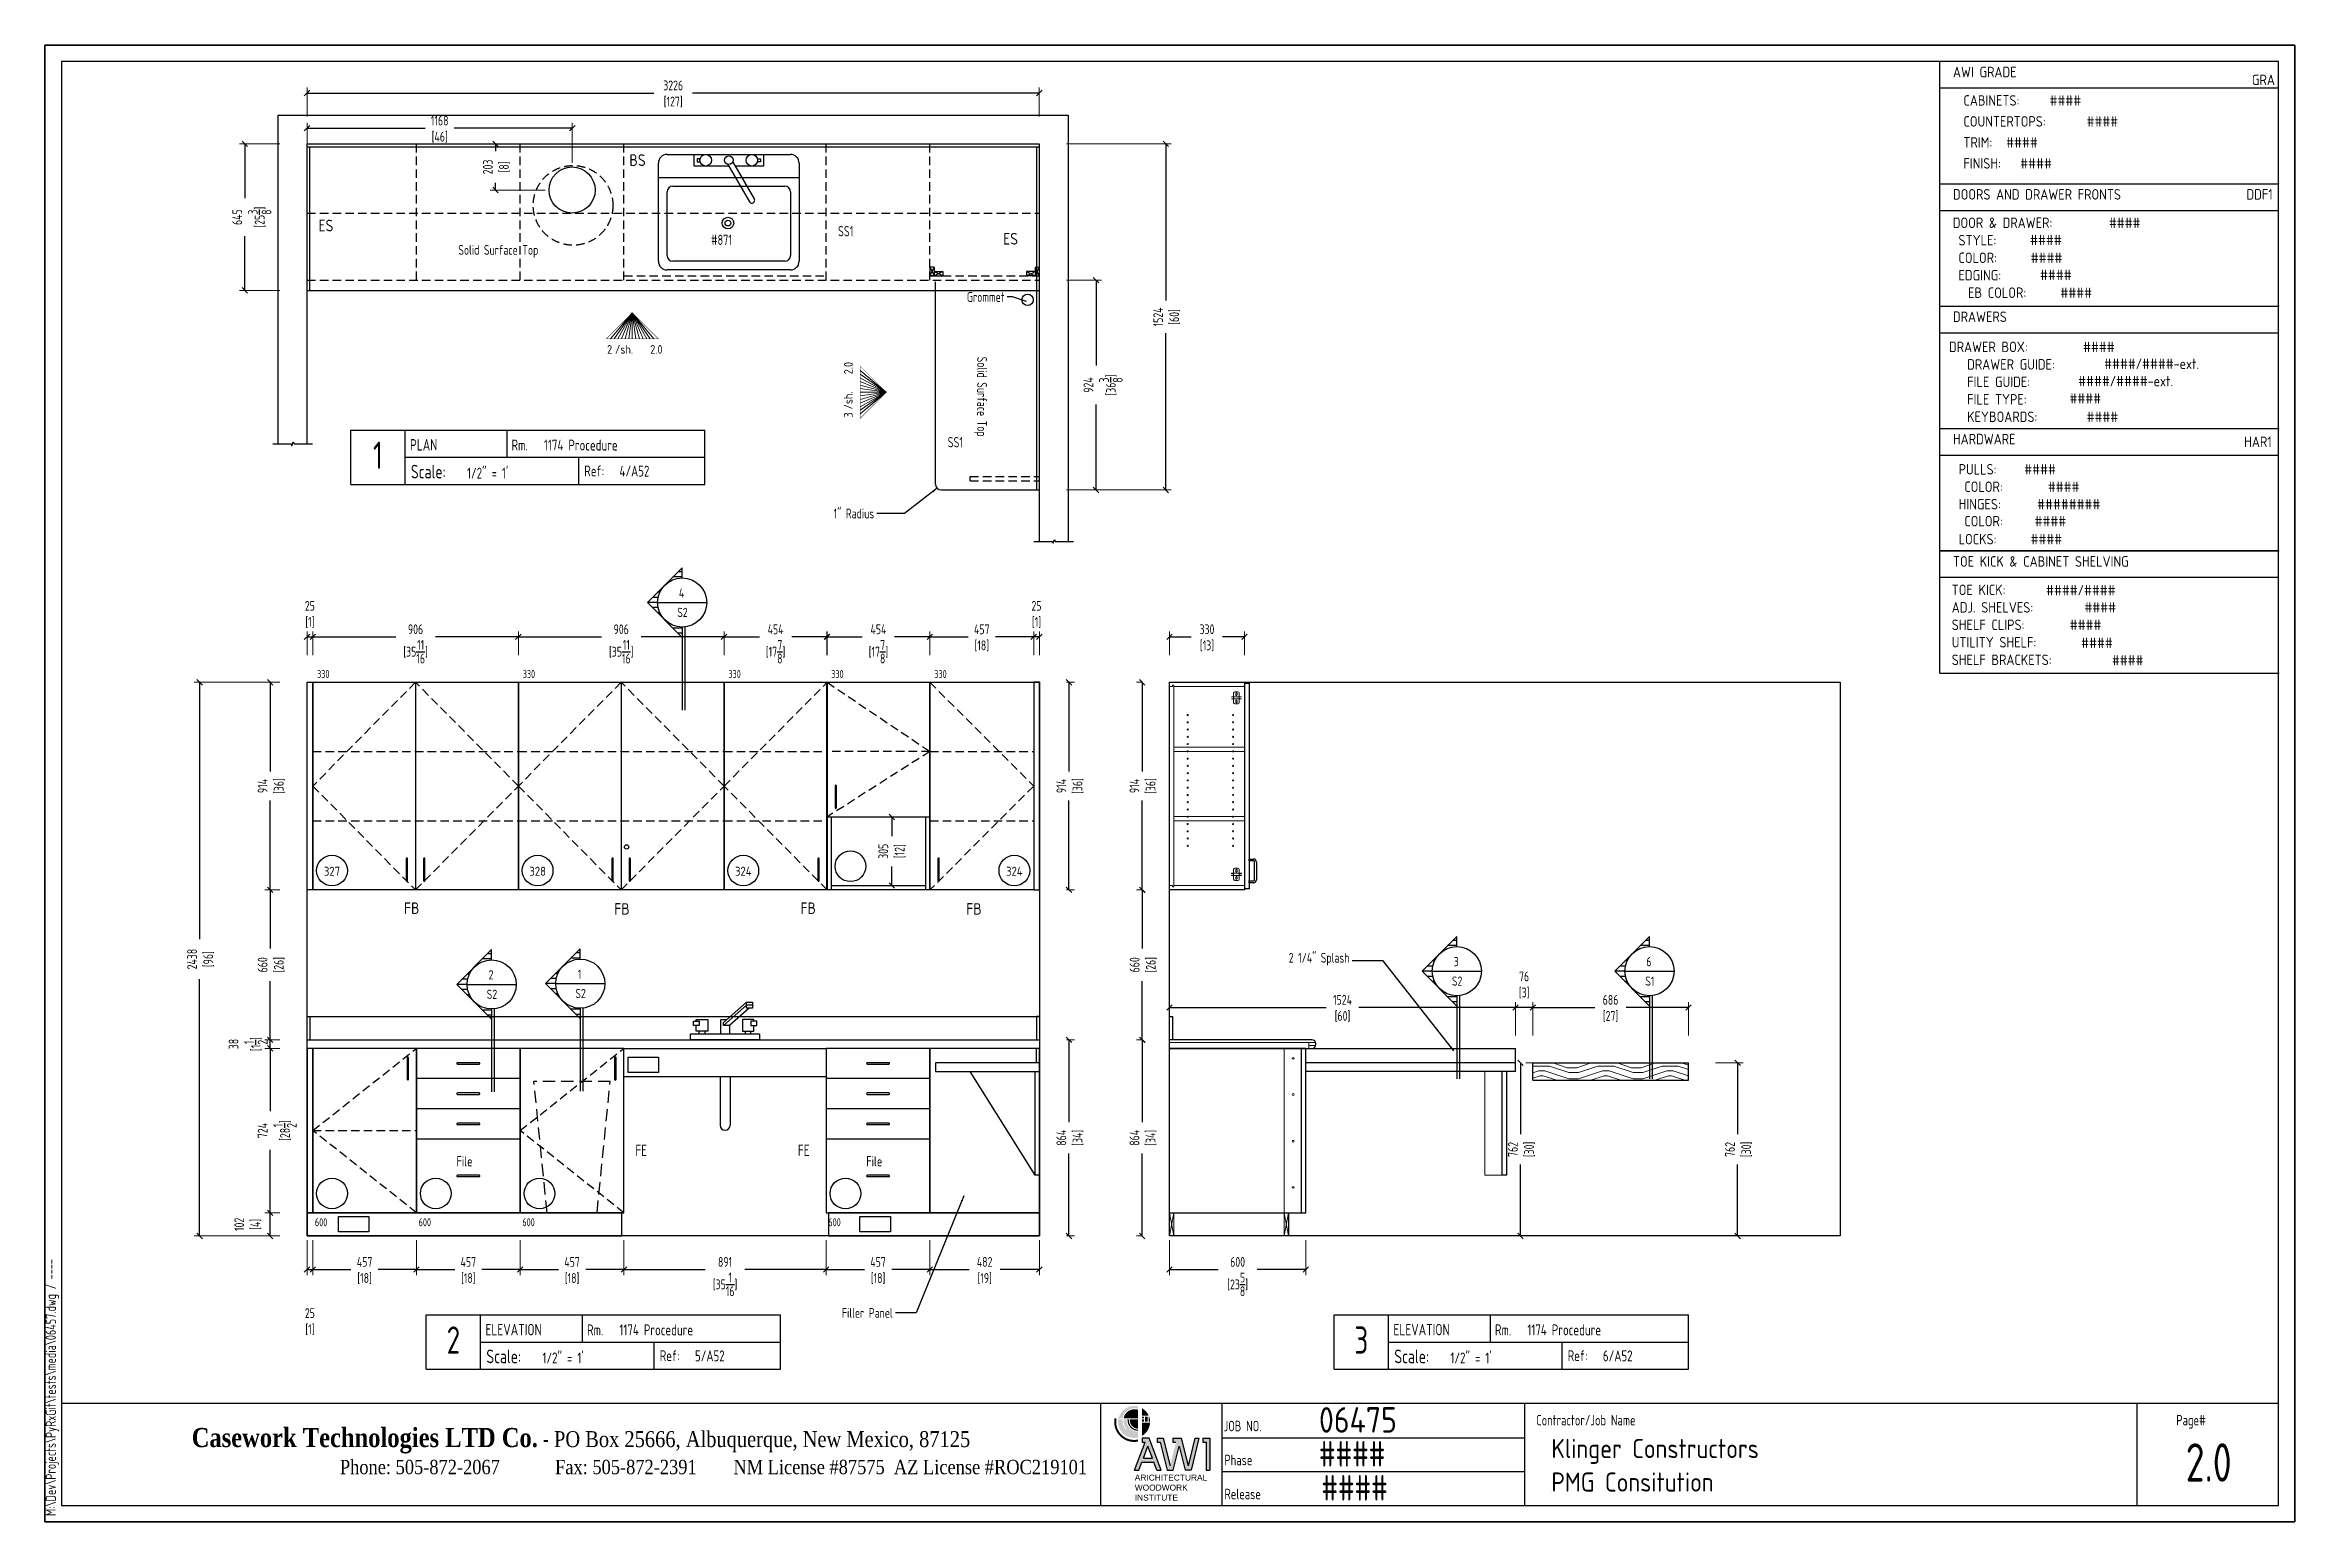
# Model space of a CAD drawing. Header units: millimetres. Extents: x -47782 to 27976, y -27086 to 15583.
# Drawn here: x -20410 to -10498, y -6554 to -50 of the extents above; entities that cross this region are included whole.
import ezdxf
from ezdxf.enums import TextEntityAlignment as Align

# ---------------------------------------------------------------- set-up
doc = ezdxf.new("R2010")
doc.units = ezdxf.units.MM
doc.header["$LTSCALE"] = 150
doc.linetypes.add('HIDDEN', pattern=[0.375, 0.25, -0.125])
for name, color, linetype in [('1_11_BOXBASE', 4, 'Continuous'), ('1_1_WALLS', 3, 'Continuous'), ('1_2_BASES_PLAN', 8, 'HIDDEN'), ('1_8_TEXT', 7, 'Continuous'), ('1_CRP_DIMS', 7, 'Continuous'), ('1_CRP_DOORSWING', 2, 'HIDDEN'), ('1_CRP_ELEV', 4, 'Continuous'), ('1_CRP_SHELVES', 5, 'HIDDEN'), ('1_CRP_TEXT', 7, 'Continuous'), ('1_CRP_TOPS', 6, 'Continuous'), ('1_CRP_WALLS', 3, 'Continuous'), ('ANO2', 1, 'Continuous'), ('ANO3', 6, 'Continuous'), ('HIDDEN', 2, 'HIDDEN'), ('Lines', 7, 'Continuous')]:
    doc.layers.add(name, color=color, linetype=linetype)
doc.layers.add('PLOTWIN', color=211, linetype='Continuous', plot=False)
doc.styles.add('AWI', font='micross.ttf')
doc.styles.add('Ctec', font='archs.shx', dxfattribs={"width": 0.85})
doc.styles.add('FINE', font='archs.shx', dxfattribs={"width": 0.85})
doc.styles.get("Standard").update_dxf_attribs({"font": 'archquik.shx', "width": 0.85})
doc.dimstyles.new('24', dxfattribs={"dimscale": 24, "dimtxt": 1.8, "dimasz": 1, "dimexe": 1, "dimexo": 5, "dimgap": 0.5, "dimtad": 0, "dimdec": 0, "dimzin": 1, "dimdsep": 46, "dimtxsty": 'Standard', "dimblk": 'OBLIQUE', "dimcen": 0.1, "dimclrd": 1, "dimclre": 1, "dimclrt": 7, "dimadec": 0, "dimazin": 0, "dimtfac": 1, "dimtdec": 0, "dimtofl": 0, "dimtmove": 2, "dimatfit": 3, "dimfxl": 1, "dimtolj": 1, "dimtzin": 1, "dimlwe": 13, "dimarcsym": 0})

msp = doc.modelspace()

# ---------------------------------------------------------------- texts
at = {"layer": '1_8_TEXT'}
for p in [(-18828.13093, -3876.79464), (-17902.04056, -3879.90107), (-17081.61247, -3876.79464), (-16351.30786, -3879.90107)]:
    msp.add_text('FB', height=50.71872, dxfattribs=at).set_placement(p)
at = {"layer": '1_CRP_TEXT', "width": 0.85}
for s, height, p in [('330', 35, (-19211.38529, -2837.56925)), ('330', 35, (-18305.38529, -2837.56925)), ('330', 35, (-17399.38529, -2837.56925)), ('330', 35, (-16946.38529, -2837.56925)), ('330', 35, (-16492.38529, -2837.56925)), ('File', 45, (-18596.73619, -4988.38476)), ('FE', 50, (-17809.3853, -4942.56925)), ('FE', 50, (-17093.38529, -4942.56925)), ('File', 45, (-16791.73618, -4988.38477)), ('600', 35, (-19220.99923, -5251.83055)), ('600', 35, (-18763.99924, -5251.83055)), ('600', 35, (-18306.99923, -5251.83055)), ('600', 35, (-16958.99923, -5251.83055))]:
    msp.add_text(s, height=height, dxfattribs=at).set_placement(p)
at = {"layer": '1_CRP_TEXT', "char_height": 45, "attachment_point": 1}
for s, insert, width in [('#871', (-17476.24029, -885.65333), 352.0071128), ('SS1', (-16916.27437, -847.5037), 256.1139358), ('SS1', (-16433.17003, -1776.70011), 256.1139358)]:
    msp.add_mtext(s, dxfattribs=dict(at, insert=insert, width=width))
at = {"layer": '1_CRP_TEXT', "color": 7, "char_height": 43.2, "attachment_point": 9}
for s, insert, width in [('\\A1;Solid Surface Top', (-18236.71303, -987.09538), 588.5862941), ('\\A1;Grommet', (-16183.23994, -1181.32998), 243.5161243), ('\\A1;1" Radius', (-16757.2381, -2134.90581), 764.1316497), ('\\A1;2 1/4" Splash', (-14663.15786, -4104.1746), 568.2332981), ('\\A1;Filler Panel', (-16675.23939, -5655.07758), 932.1176442)]:
    msp.add_mtext(s, dxfattribs=dict(at, insert=insert, width=width))
at = {"layer": '1_CRP_TEXT', "color": 7, "insert": (-16316.44443, -1775.07498), "char_height": 43.2, "width": 588.5862941, "attachment_point": 9, "rotation": 270}
msp.add_mtext('\\A1;Solid Surface Top', dxfattribs=at)

# ---------------------------------------------------------------- blocks, each defined once
blk = doc.blocks.new('awi')
h = blk.add_hatch(color=256)
h.paths.add_polyline_path([(3.931, 4.105), (3.966, 4.105), (3.99, 4.17), (4.089, 4.17), (4.113, 4.105), (4.148, 4.105), (4.05, 4.366), (3.992, 4.366), (3.992, 4.333), (4.017, 4.333)])
h.paths.add_polyline_path([(4.039, 4.301), (4.076, 4.203), (4.003, 4.203)], flags=16)
for points in [[(4.165, 4.366), (4.115, 4.366), (4.115, 4.333), (4.14, 4.333), (4.197, 4.105), (4.246, 4.105), (4.295, 4.301), (4.344, 4.105), (4.393, 4.105), (4.458, 4.366), (4.425, 4.366), (4.369, 4.141), (4.313, 4.366), (4.245, 4.366), (4.245, 4.333), (4.269, 4.333), (4.222, 4.141)], [(4.491, 4.366), (4.491, 4.333), (4.516, 4.333), (4.516, 4.105), (4.548, 4.105), (4.548, 4.366)]]:
    blk.add_hatch(color=256).paths.add_polyline_path(points)
at = {"layer": 'HIDDEN'}
for points in [[(3.959, 4.418, -0.426996), (3.864, 4.52), (3.839, 4.52, 0.181903), (3.866, 4.438), (3.86, 4.433, -0.18298), (3.831, 4.52), (3.808, 4.52), (3.808, 4.528), (3.832, 4.528, -0.448286), (3.959, 4.609), (3.959, 4.626, 1.290994), (3.959, 4.373)], [(3.992, 4.612), (3.992, 4.552), (4.046, 4.552, 0.158662)], [(3.959, 4.356, -0.543101), (3.782, 4.528), (3.766, 4.528, 0.529429), (3.959, 4.339)], [(3.959, 4.6, 0.451495), (3.84, 4.528), (3.959, 4.528)], [(3.883, 4.52), (3.872, 4.52, 0.428182), (3.959, 4.426), (3.959, 4.436, -0.430066)], [(3.959, 4.52), (3.891, 4.52, 0.431933), (3.959, 4.444)], [(4.008, 4.544), (3.992, 4.544), (3.992, 4.528), (4.008, 4.528)], [(4.008, 4.52), (3.992, 4.52), (3.992, 4.503), (4.008, 4.503)], [(4.057, 4.495), (3.992, 4.495), (3.992, 4.386, 0.259457)], [(4.038, 4.544), (4.017, 4.544), (4.017, 4.503), (4.038, 4.503)], [(4.05, 4.544), (4.047, 4.544), (4.047, 4.503), (4.057, 4.503, 0.080075)]]:
    blk.add_hatch(color=104, dxfattribs=at).paths.add_polyline_path(points)
for p, q in [((3.931, 4.105), (4.017, 4.333)), ((3.992, 4.366), (3.992, 4.333)), ((4.05, 4.366), (3.992, 4.366)), ((3.992, 4.333), (4.017, 4.333)), ((4.003, 4.203), (4.039, 4.301)), ((4.029, 4.366), (4.029, 4.366)), ((4.076, 4.203), (4.039, 4.301)), ((4.148, 4.105), (4.05, 4.366)), ((4.115, 4.366), (4.115, 4.333)), ((4.115, 4.366), (4.165, 4.366)), ((4.115, 4.333), (4.14, 4.333)), ((4.14, 4.333), (4.197, 4.105)), ((4.165, 4.366), (4.222, 4.141)), ((4.245, 4.366), (4.245, 4.333)), ((4.245, 4.366), (4.313, 4.366)), ((4.245, 4.333), (4.269, 4.333)), ((4.246, 4.105), (4.295, 4.301)), ((4.295, 4.301), (4.344, 4.105)), ((4.313, 4.366), (4.369, 4.141)), ((4.425, 4.366), (4.369, 4.141)), ((4.458, 4.366), (4.393, 4.105)), ((4.425, 4.366), (4.458, 4.366)), ((4.491, 4.366), (4.491, 4.333)), ((4.491, 4.366), (4.548, 4.366)), ((4.491, 4.333), (4.516, 4.333)), ((4.516, 4.333), (4.516, 4.105)), ((4.548, 4.366), (4.548, 4.105)), ((3.931, 4.105), (3.966, 4.105)), ((3.966, 4.105), (3.99, 4.17)), ((3.99, 4.17), (4.089, 4.17)), ((4.003, 4.203), (4.076, 4.203)), ((4.113, 4.105), (4.089, 4.17)), ((4.113, 4.105), (4.148, 4.105)), ((4.197, 4.105), (4.246, 4.105)), ((4.393, 4.105), (4.344, 4.105)), ((4.516, 4.105), (4.548, 4.105))]:
    blk.add_line(p, q)
at = {"insert": (3.932, 4.068), "char_height": 0.04906, "width": 0.64931, "attachment_point": 1, "style": 'AWI'}
blk.add_mtext('ARICHITECTURAL\\PWOODWORK\\PINSTITUTE', dxfattribs=at)
blk = doc.blocks.new('Brdrtemplate')
blk.add_line((410, 21.71), (3, 21.71))
blk.add_lwpolyline([(3, 3), (410, 3), (410, 268), (3, 268)], close=True)
at = {"layer": '1_8_TEXT'}
for p, q in [((193.83, 3), (193.83, 21.71)), ((216.05, 3), (216.05, 21.71)), ((271.64, 3), (271.64, 21.71)), ((384.01, 3), (384.01, 21.71)), ((216.05, 15.47), (271.64, 15.47)), ((216.05, 9.24), (271.64, 9.24))]:
    blk.add_line(p, q, dxfattribs=at)
at = {"layer": '1_8_TEXT', "lineweight": 13}
blk.add_line((276.51, 5.57), (276.51, 5.57), dxfattribs=at)
at = {"layer": '1_8_TEXT'}
for p in [(216.05, 15.47), (216.05, 9.24)]:
    blk.add_point(p, dxfattribs=at)
at = {"layer": 'PLOTWIN'}
blk.add_lwpolyline([(0, 0), (413, 0), (413, 271), (0, 271)], close=True, dxfattribs=at)
at = {"layer": '1_8_TEXT', "lineweight": 13, "xscale": 22.39221752265871, "yscale": 22.39221752265871, "zscale": 22.39221752265871}
blk.add_blockref('awi', (111.99, -82.4), dxfattribs=at)
at = {"layer": '1_8_TEXT', "style": 'Ctec', "width": 0.85}
for s, height, p in [('JOB NO.', 1.93, (216.35, 16.64)), ('Contractor/Job Name', 1.9303, (273.72, 17.72)), ('Page#', 1.93, (391.21, 17.72)), ('Phase', 1.93, (216.48, 10.41)), ('Release', 1.93, (216.5, 4.17))]:
    blk.add_text(s, height=height, dxfattribs=at).set_placement(p)
at = {"layer": '1_8_TEXT', "insert": (0.13, 1.09), "char_height": 1.8707, "width": 218.1848, "attachment_point": 1, "rotation": 90}
blk.add_mtext('M:\\\\Dev\\\\Projects\\\\PyRxGit\\\\tests\\\\media\\\\06457.dwg / ----', dxfattribs=at)
at = {"layer": '1_8_TEXT', "insert": (26.93, 17.25), "char_height": 3.50755, "width": 230.1894, "attachment_point": 1, "style": 'Ctec'}
blk.add_mtext('{\\fTimes New Roman|b1|i0|c0|p18;Casework Technologies LTD Co.\\Ftxt|c0;\\H0.8333x; - \\fTimes New Roman|b0|i0|c0|p18;PO Box 25666, Albuquerque, New Mexico, 87125\\P\\H0.8x;                                  \\H1.125x;  Phone: 505-872-2067            Fax: 505-872-2391        NM License #87575  AZ License #ROC219101}', dxfattribs=at)
at = {"layer": '1_8_TEXT', "flags": 8}
for tag, p, height in [('JOBNUM', (233.84, 16.39), 4.68), ('CONTRACTOR', (276.51, 11.72), 3.51), ('JOBNAME', (276.51, 5.57), 3.51)]:
    blk.add_attdef(tag, p, '', height=height, dxfattribs=at)
at = {"layer": '1_8_TEXT', "style": 'Ctec', "width": 0.85, "flags": 8}
for tag, p in [('PHASE', (233.84, 10.16)), ('RELEASE', (234.29, 3.92))]:
    blk.add_attdef(tag, p, '', height=4.68, dxfattribs=at)
blk.add_attdef('PAGE', text='', height=7.02, dxfattribs=at).set_placement((397.16, 10.92), align=Align.MIDDLE_CENTER)
blk = doc.blocks.new('GRA')
at = {"layer": '1_8_TEXT', "color": 6}
for p, q in [((0, 0), (-45.23, 0)), ((-45.23, -16.33), (-45.23, 0)), ((0, -16.33), (0, 0)), ((0, -3.58), (-45.23, -3.58)), ((-45.23, -16.33), (0, -16.33))]:
    blk.add_line(p, q, dxfattribs=at)
at = {"layer": '1_8_TEXT'}
blk.add_point((0, -16.33), dxfattribs=at)
for s, p in [('AWI GRADE', (-43.48, -2.12)), ('CABINETS:', (-42.08, -5.91)), ('COUNTERTOPS:', (-42.08, -8.71)), ('TRIM:', (-42.08, -11.51)), ('FINISH:', (-42.08, -14.31))]:
    blk.add_text(s, height=1.399, dxfattribs=at).set_placement(p)
blk.add_text('GRA', height=1.399, dxfattribs=at).set_placement((-0.5, -3.58), align=Align.BOTTOM_RIGHT)
at = {"layer": '1_8_TEXT', "flags": 8}
for p in [(-30.58, -5.91), (-25.64, -8.71), (-36.37, -11.51), (-34.49, -14.31)]:
    blk.add_attdef('GRADE', p, '', height=1.38, dxfattribs=at)
blk = doc.blocks.new('sngldrpulll')
blk.add_lwpolyline([(-41, -137, 1), (-35, -137), (-35, -41, 1), (-41, -41)], format="xyb", close=True)
blk = doc.blocks.new('n')
blk.add_circle((84.8528, 84.8528), 67.5806)
at = {"flags": 8}
blk.add_attdef('NUMBER', text='', height=40, dxfattribs=at).set_placement((84.8528, 61.841), align=Align.CENTER)
blk = doc.blocks.new('_OBLIQUE')
at = {"color": 0, "linetype": 'ByBlock'}
blk.add_line((-0.5, -0.5), (0.5, 0.5), dxfattribs=at)
blk = doc.blocks.new('*D341')
at = {"layer": '1_CRP_DIMS', "color": 1, "linetype": 'Continuous', "lineweight": 13, "transparency": 16777216}
for p, q in [((-16511.4, -2736.6), (-16511.4, -2632.6)), ((-16054.4, -2736.6), (-16054.4, -2632.6))]:
    blk.add_line(p, q, dxfattribs=at)
at = {"layer": '1_CRP_DIMS', "color": 1, "linetype": 'ByBlock', "lineweight": -2, "transparency": 16777216}
for p, q in [((-16511.4, -2656.6), (-16343, -2656.6)), ((-16054.4, -2656.6), (-16222.8, -2656.6))]:
    blk.add_line(p, q, dxfattribs=at)
at = {"layer": 'Defpoints', "color": 0, "transparency": 16777216}
for p in [(-16054.4, -2656.6), (-16511.4, -2856.6), (-16054.4, -2856.6)]:
    blk.add_point(p, dxfattribs=at)
at = {"layer": '1_CRP_DIMS', "color": 1, "lineweight": -2, "transparency": 16777216, "xscale": 24, "yscale": 24, "zscale": 24, "rotation": 180}
blk.add_blockref('_OBLIQUE', (-16511.4, -2656.6), dxfattribs=at)
at = {"layer": '1_CRP_DIMS', "color": 1, "lineweight": -2, "transparency": 16777216, "xscale": 24, "yscale": 24, "zscale": 24}
blk.add_blockref('_OBLIQUE', (-16054.4, -2656.6), dxfattribs=at)
at = {"layer": '1_CRP_DIMS', "color": 7, "transparency": 16777216, "char_height": 43.2, "attachment_point": 5}
for s, insert in [('\\A1;457', (-16282.9, -2623)), ('\\A1;[18]', (-16282.9, -2696.1))]:
    blk.add_mtext(s, dxfattribs=dict(at, insert=insert))
blk = doc.blocks.new('*D342')
at = {"layer": '1_CRP_DIMS', "color": 1, "linetype": 'Continuous', "lineweight": 13, "transparency": 16777216}
for p, q in [((-19255.4, -2736.6), (-19255.4, -2632.6)), ((-19230.4, -2736.6), (-19230.4, -2632.6))]:
    blk.add_line(p, q, dxfattribs=at)
at = {"layer": '1_CRP_DIMS', "color": 1, "linetype": 'ByBlock', "lineweight": -2, "transparency": 16777216}
blk.add_line((-19255.4, -2656.6), (-19230.4, -2656.6), dxfattribs=at)
at = {"layer": 'Defpoints', "color": 0, "transparency": 16777216}
for p in [(-19230.4, -2656.6), (-19255.4, -2856.6), (-19230.4, -2856.6)]:
    blk.add_point(p, dxfattribs=at)
at = {"layer": '1_CRP_DIMS', "color": 1, "lineweight": -2, "transparency": 16777216, "xscale": 24, "yscale": 24, "zscale": 24, "rotation": 180}
blk.add_blockref('_OBLIQUE', (-19255.4, -2656.6), dxfattribs=at)
at = {"layer": '1_CRP_DIMS', "color": 1, "lineweight": -2, "transparency": 16777216, "xscale": 24, "yscale": 24, "zscale": 24}
blk.add_blockref('_OBLIQUE', (-19230.4, -2656.6), dxfattribs=at)
at = {"layer": '1_CRP_DIMS', "color": 7, "transparency": 16777216, "char_height": 43.2, "attachment_point": 5}
for s, insert in [('\\A1;25', (-19242.9, -2519.8)), ('\\A1;[1]', (-19242.9, -2593))]:
    blk.add_mtext(s, dxfattribs=dict(at, insert=insert))
blk = doc.blocks.new('*D343')
at = {"layer": '1_CRP_DIMS', "color": 1, "linetype": 'Continuous', "lineweight": 13, "transparency": 16777216}
for p, q in [((-16054.4, -2736.6), (-16054.4, -2632.6)), ((-16029.4, -2736.6), (-16029.4, -2632.6))]:
    blk.add_line(p, q, dxfattribs=at)
at = {"layer": '1_CRP_DIMS', "color": 1, "linetype": 'ByBlock', "lineweight": -2, "transparency": 16777216}
blk.add_line((-16029.4, -2656.6), (-16054.4, -2656.6), dxfattribs=at)
at = {"layer": 'Defpoints', "color": 0, "transparency": 16777216}
for p in [(-16054.4, -2656.6), (-16054.4, -2856.6), (-16029.4, -2856.6)]:
    blk.add_point(p, dxfattribs=at)
at = {"layer": '1_CRP_DIMS', "color": 1, "lineweight": -2, "transparency": 16777216, "xscale": 24, "yscale": 24, "zscale": 24, "rotation": 180}
blk.add_blockref('_OBLIQUE', (-16054.4, -2656.6), dxfattribs=at)
at = {"layer": '1_CRP_DIMS', "color": 1, "lineweight": -2, "transparency": 16777216, "xscale": 24, "yscale": 24, "zscale": 24}
blk.add_blockref('_OBLIQUE', (-16029.4, -2656.6), dxfattribs=at)
at = {"layer": '1_CRP_DIMS', "color": 7, "transparency": 16777216, "char_height": 43.2, "attachment_point": 5}
for s, insert in [('\\A1;25', (-16041.9, -2519.8)), ('\\A1;[1]', (-16041.9, -2593))]:
    blk.add_mtext(s, dxfattribs=dict(at, insert=insert))
blk = doc.blocks.new('doublepullu')
for points in [[(-35, 137, 1), (-41, 137), (-41, 41, 1), (-35, 41)], [(41, 41), (41, 137, 1), (35, 137), (35, 41, 1)]]:
    blk.add_lwpolyline(points, format="xyb", close=True)
blk = doc.blocks.new('*D344')
at = {"layer": '1_CRP_DIMS', "color": 1, "linetype": 'Continuous', "lineweight": 13, "transparency": 16777216}
for p, q in [((-19230.4, -2736.6), (-19230.4, -2632.6)), ((-18324.4, -2736.6), (-18324.4, -2632.6))]:
    blk.add_line(p, q, dxfattribs=at)
at = {"layer": '1_CRP_DIMS', "color": 1, "linetype": 'ByBlock', "lineweight": -2, "transparency": 16777216}
for p, q in [((-19230.4, -2656.6), (-18864.7, -2656.6)), ((-18324.4, -2656.6), (-18690, -2656.6))]:
    blk.add_line(p, q, dxfattribs=at)
at = {"layer": 'Defpoints', "color": 0, "transparency": 16777216}
for p in [(-18324.4, -2656.6), (-19230.4, -2856.6), (-18324.4, -2856.6)]:
    blk.add_point(p, dxfattribs=at)
at = {"layer": '1_CRP_DIMS', "color": 1, "lineweight": -2, "transparency": 16777216, "xscale": 24, "yscale": 24, "zscale": 24, "rotation": 180}
blk.add_blockref('_OBLIQUE', (-19230.4, -2656.6), dxfattribs=at)
at = {"layer": '1_CRP_DIMS', "color": 1, "lineweight": -2, "transparency": 16777216, "xscale": 24, "yscale": 24, "zscale": 24}
blk.add_blockref('_OBLIQUE', (-18324.4, -2656.6), dxfattribs=at)
at = {"layer": '1_CRP_DIMS', "color": 7, "transparency": 16777216, "char_height": 43.2, "attachment_point": 5}
for s, insert in [('\\A1;[35{\\H1.000000x;\\S11/16;}]', (-18777.4, -2721.9)), ('\\A1;906', (-18777.4, -2623))]:
    blk.add_mtext(s, dxfattribs=dict(at, insert=insert))
blk = doc.blocks.new('doublepullu_lock')
for points in [[(-35, 137, 1), (-41, 137), (-41, 41, 1), (-35, 41)], [(41, 41), (41, 137, 1), (35, 137), (35, 41, 1)]]:
    blk.add_lwpolyline(points, format="xyb", close=True)
blk.add_circle((23.8683, 188.95), 9.5)
blk = doc.blocks.new('*D345')
at = {"layer": '1_CRP_DIMS', "color": 1, "linetype": 'Continuous', "lineweight": 13, "transparency": 16777216}
for p, q in [((-18324.4, -2736.6), (-18324.4, -2632.6)), ((-17418.4, -2736.6), (-17418.4, -2632.6))]:
    blk.add_line(p, q, dxfattribs=at)
at = {"layer": '1_CRP_DIMS', "color": 1, "linetype": 'ByBlock', "lineweight": -2, "transparency": 16777216}
for p, q in [((-18324.4, -2656.6), (-17958.7, -2656.6)), ((-17418.4, -2656.6), (-17784, -2656.6))]:
    blk.add_line(p, q, dxfattribs=at)
at = {"layer": 'Defpoints', "color": 0, "transparency": 16777216}
for p in [(-17418.4, -2656.6), (-18324.4, -2856.6), (-17418.4, -2856.6)]:
    blk.add_point(p, dxfattribs=at)
at = {"layer": '1_CRP_DIMS', "color": 1, "lineweight": -2, "transparency": 16777216, "xscale": 24, "yscale": 24, "zscale": 24, "rotation": 180}
blk.add_blockref('_OBLIQUE', (-18324.4, -2656.6), dxfattribs=at)
at = {"layer": '1_CRP_DIMS', "color": 1, "lineweight": -2, "transparency": 16777216, "xscale": 24, "yscale": 24, "zscale": 24}
blk.add_blockref('_OBLIQUE', (-17418.4, -2656.6), dxfattribs=at)
at = {"layer": '1_CRP_DIMS', "color": 7, "transparency": 16777216, "char_height": 43.2, "attachment_point": 5}
for s, insert in [('\\A1;[35{\\H1.000000x;\\S11/16;}]', (-17871.4, -2721.9)), ('\\A1;906', (-17871.4, -2623))]:
    blk.add_mtext(s, dxfattribs=dict(at, insert=insert))
blk = doc.blocks.new('*D346')
at = {"layer": '1_CRP_DIMS', "color": 1, "linetype": 'Continuous', "lineweight": 13, "transparency": 16777216}
for p, q in [((-16511.4, -5312.6), (-16511.4, -5466.6)), ((-16029.4, -5312.6), (-16029.4, -5466.6))]:
    blk.add_line(p, q, dxfattribs=at)
at = {"layer": '1_CRP_DIMS', "color": 1, "linetype": 'ByBlock', "lineweight": -2, "transparency": 16777216}
for p, q in [((-16511.4, -5442.6), (-16338.7, -5442.6)), ((-16029.4, -5442.6), (-16202, -5442.6))]:
    blk.add_line(p, q, dxfattribs=at)
at = {"layer": 'Defpoints', "color": 0, "transparency": 16777216}
for p in [(-16511.4, -5192.6), (-16029.4, -5192.6), (-16029.4, -5442.6)]:
    blk.add_point(p, dxfattribs=at)
at = {"layer": '1_CRP_DIMS', "color": 1, "lineweight": -2, "transparency": 16777216, "xscale": 24, "yscale": 24, "zscale": 24, "rotation": 180}
blk.add_blockref('_OBLIQUE', (-16511.4, -5442.6), dxfattribs=at)
at = {"layer": '1_CRP_DIMS', "color": 1, "lineweight": -2, "transparency": 16777216, "xscale": 24, "yscale": 24, "zscale": 24}
blk.add_blockref('_OBLIQUE', (-16029.4, -5442.6), dxfattribs=at)
at = {"layer": '1_CRP_DIMS', "color": 7, "transparency": 16777216, "char_height": 43.2, "attachment_point": 5}
for s, insert in [('\\A1;482', (-16270.4, -5409)), ('\\A1;[19]', (-16270.4, -5482.1))]:
    blk.add_mtext(s, dxfattribs=dict(at, insert=insert))
blk = doc.blocks.new('sngldrwpull')
blk.add_lwpolyline([(48, 3), (-48, 3, 1), (-48, -3), (48, -3, 1)], format="xyb", close=True)
blk = doc.blocks.new('*D347')
at = {"layer": '1_CRP_DIMS', "color": 1, "linetype": 'Continuous', "lineweight": 13, "transparency": 16777216}
for p, q in [((-16968.4, -5312.6), (-16968.4, -5466.6)), ((-16511.4, -5312.6), (-16511.4, -5466.6))]:
    blk.add_line(p, q, dxfattribs=at)
at = {"layer": '1_CRP_DIMS', "color": 1, "linetype": 'ByBlock', "lineweight": -2, "transparency": 16777216}
for p, q in [((-16968.4, -5442.6), (-16800, -5442.6)), ((-16511.4, -5442.6), (-16679.8, -5442.6))]:
    blk.add_line(p, q, dxfattribs=at)
at = {"layer": 'Defpoints', "color": 0, "transparency": 16777216}
for p in [(-16968.4, -5192.6), (-16511.4, -5192.6), (-16511.4, -5442.6)]:
    blk.add_point(p, dxfattribs=at)
at = {"layer": '1_CRP_DIMS', "color": 1, "lineweight": -2, "transparency": 16777216, "xscale": 24, "yscale": 24, "zscale": 24, "rotation": 180}
blk.add_blockref('_OBLIQUE', (-16968.4, -5442.6), dxfattribs=at)
at = {"layer": '1_CRP_DIMS', "color": 1, "lineweight": -2, "transparency": 16777216, "xscale": 24, "yscale": 24, "zscale": 24}
blk.add_blockref('_OBLIQUE', (-16511.4, -5442.6), dxfattribs=at)
at = {"layer": '1_CRP_DIMS', "color": 7, "transparency": 16777216, "char_height": 43.2, "attachment_point": 5}
for s, insert in [('\\A1;457', (-16739.9, -5409)), ('\\A1;[18]', (-16739.9, -5482.1))]:
    blk.add_mtext(s, dxfattribs=dict(at, insert=insert))
blk = doc.blocks.new('*D348')
at = {"layer": '1_CRP_DIMS', "color": 1, "linetype": 'Continuous', "lineweight": 13, "transparency": 16777216}
for p, q in [((-19255.4, -5312.6), (-19255.4, -5466.6)), ((-19230.4, -5312.6), (-19230.4, -5466.6))]:
    blk.add_line(p, q, dxfattribs=at)
at = {"layer": '1_CRP_DIMS', "color": 1, "linetype": 'ByBlock', "lineweight": -2, "transparency": 16777216}
blk.add_line((-19255.4, -5442.6), (-19230.4, -5442.6), dxfattribs=at)
at = {"layer": 'Defpoints', "color": 0, "transparency": 16777216}
for p in [(-19255.4, -5192.6), (-19230.4, -5192.6), (-19230.4, -5442.6)]:
    blk.add_point(p, dxfattribs=at)
at = {"layer": '1_CRP_DIMS', "color": 1, "lineweight": -2, "transparency": 16777216, "xscale": 24, "yscale": 24, "zscale": 24, "rotation": 180}
blk.add_blockref('_OBLIQUE', (-19255.4, -5442.6), dxfattribs=at)
at = {"layer": '1_CRP_DIMS', "color": 1, "lineweight": -2, "transparency": 16777216, "xscale": 24, "yscale": 24, "zscale": 24}
blk.add_blockref('_OBLIQUE', (-19230.4, -5442.6), dxfattribs=at)
at = {"layer": '1_CRP_DIMS', "color": 7, "transparency": 16777216, "char_height": 43.2, "attachment_point": 5}
for s, insert in [('\\A1;25', (-19242.9, -5634.4)), ('\\A1;[1]', (-19242.9, -5707.6))]:
    blk.add_mtext(s, dxfattribs=dict(at, insert=insert))
blk = doc.blocks.new('*D349')
at = {"layer": '1_CRP_DIMS', "color": 1, "linetype": 'Continuous', "lineweight": 13, "transparency": 16777216}
for p, q in [((-19230.4, -5312.6), (-19230.4, -5466.6)), ((-18773.4, -5312.6), (-18773.4, -5466.6))]:
    blk.add_line(p, q, dxfattribs=at)
at = {"layer": '1_CRP_DIMS', "color": 1, "linetype": 'ByBlock', "lineweight": -2, "transparency": 16777216}
for p, q in [((-19230.4, -5442.6), (-19062, -5442.6)), ((-18773.4, -5442.6), (-18941.8, -5442.6))]:
    blk.add_line(p, q, dxfattribs=at)
at = {"layer": 'Defpoints', "color": 0, "transparency": 16777216}
for p in [(-19230.4, -5192.6), (-18773.4, -5192.6), (-18773.4, -5442.6)]:
    blk.add_point(p, dxfattribs=at)
at = {"layer": '1_CRP_DIMS', "color": 1, "lineweight": -2, "transparency": 16777216, "xscale": 24, "yscale": 24, "zscale": 24, "rotation": 180}
blk.add_blockref('_OBLIQUE', (-19230.4, -5442.6), dxfattribs=at)
at = {"layer": '1_CRP_DIMS', "color": 1, "lineweight": -2, "transparency": 16777216, "xscale": 24, "yscale": 24, "zscale": 24}
blk.add_blockref('_OBLIQUE', (-18773.4, -5442.6), dxfattribs=at)
at = {"layer": '1_CRP_DIMS', "color": 7, "transparency": 16777216, "char_height": 43.2, "attachment_point": 5}
for s, insert in [('\\A1;457', (-19001.9, -5409)), ('\\A1;[18]', (-19001.9, -5482.1))]:
    blk.add_mtext(s, dxfattribs=dict(at, insert=insert))
blk = doc.blocks.new('*D350')
at = {"layer": '1_CRP_DIMS', "color": 1, "linetype": 'Continuous', "lineweight": 13, "transparency": 16777216}
for p, q in [((-18773.4, -5312.6), (-18773.4, -5466.6)), ((-18316.4, -5312.6), (-18316.4, -5466.6))]:
    blk.add_line(p, q, dxfattribs=at)
at = {"layer": '1_CRP_DIMS', "color": 1, "linetype": 'ByBlock', "lineweight": -2, "transparency": 16777216}
for p, q in [((-18773.4, -5442.6), (-18605, -5442.6)), ((-18316.4, -5442.6), (-18484.8, -5442.6))]:
    blk.add_line(p, q, dxfattribs=at)
at = {"layer": 'Defpoints', "color": 0, "transparency": 16777216}
for p in [(-18773.4, -5192.6), (-18316.4, -5192.6), (-18316.4, -5442.6)]:
    blk.add_point(p, dxfattribs=at)
at = {"layer": '1_CRP_DIMS', "color": 1, "lineweight": -2, "transparency": 16777216, "xscale": 24, "yscale": 24, "zscale": 24, "rotation": 180}
blk.add_blockref('_OBLIQUE', (-18773.4, -5442.6), dxfattribs=at)
at = {"layer": '1_CRP_DIMS', "color": 1, "lineweight": -2, "transparency": 16777216, "xscale": 24, "yscale": 24, "zscale": 24}
blk.add_blockref('_OBLIQUE', (-18316.4, -5442.6), dxfattribs=at)
at = {"layer": '1_CRP_DIMS', "color": 7, "transparency": 16777216, "char_height": 43.2, "attachment_point": 5}
for s, insert in [('\\A1;457', (-18544.9, -5409)), ('\\A1;[18]', (-18544.9, -5482.1))]:
    blk.add_mtext(s, dxfattribs=dict(at, insert=insert))
blk = doc.blocks.new('nt')
at = {"layer": '1_8_TEXT'}
blk.add_lwpolyline([(18, 18), (18, 86), (152.667, 86), (152.667, 18)], close=True, dxfattribs=at)
at = {"layer": '1_8_TEXT', "flags": 8}
blk.add_attdef('NUMBER', text='', height=40, dxfattribs=at).set_placement((85.3333, 28.9881), align=Align.CENTER)
blk = doc.blocks.new('*D351')
at = {"layer": '1_CRP_DIMS', "color": 1, "linetype": 'Continuous', "lineweight": 13, "transparency": 16777216}
for p, q in [((-18316.4, -5312.6), (-18316.4, -5466.6)), ((-17859.4, -5312.6), (-17859.4, -5466.6))]:
    blk.add_line(p, q, dxfattribs=at)
at = {"layer": '1_CRP_DIMS', "color": 1, "linetype": 'ByBlock', "lineweight": -2, "transparency": 16777216}
for p, q in [((-18316.4, -5442.6), (-18148, -5442.6)), ((-17859.4, -5442.6), (-18027.8, -5442.6))]:
    blk.add_line(p, q, dxfattribs=at)
at = {"layer": 'Defpoints', "color": 0, "transparency": 16777216}
for p in [(-18316.4, -5192.6), (-17859.4, -5192.6), (-17859.4, -5442.6)]:
    blk.add_point(p, dxfattribs=at)
at = {"layer": '1_CRP_DIMS', "color": 1, "lineweight": -2, "transparency": 16777216, "xscale": 24, "yscale": 24, "zscale": 24, "rotation": 180}
blk.add_blockref('_OBLIQUE', (-18316.4, -5442.6), dxfattribs=at)
at = {"layer": '1_CRP_DIMS', "color": 1, "lineweight": -2, "transparency": 16777216, "xscale": 24, "yscale": 24, "zscale": 24}
blk.add_blockref('_OBLIQUE', (-17859.4, -5442.6), dxfattribs=at)
at = {"layer": '1_CRP_DIMS', "color": 7, "transparency": 16777216, "char_height": 43.2, "attachment_point": 5}
for s, insert in [('\\A1;457', (-18087.9, -5409)), ('\\A1;[18]', (-18087.9, -5482.1))]:
    blk.add_mtext(s, dxfattribs=dict(at, insert=insert))
blk = doc.blocks.new('*D352')
at = {"layer": '1_CRP_DIMS', "color": 1, "linetype": 'Continuous', "lineweight": 13, "transparency": 16777216}
for p, q in [((-17859.4, -5312.6), (-17859.4, -5466.6)), ((-16968.4, -5312.6), (-16968.4, -5466.6))]:
    blk.add_line(p, q, dxfattribs=at)
at = {"layer": '1_CRP_DIMS', "color": 1, "linetype": 'ByBlock', "lineweight": -2, "transparency": 16777216}
for p, q in [((-17859.4, -5442.6), (-17501.2, -5442.6)), ((-16968.4, -5442.6), (-17326.5, -5442.6))]:
    blk.add_line(p, q, dxfattribs=at)
at = {"layer": 'Defpoints', "color": 0, "transparency": 16777216}
for p in [(-17859.4, -5192.6), (-16968.4, -5192.6), (-16968.4, -5442.6)]:
    blk.add_point(p, dxfattribs=at)
at = {"layer": '1_CRP_DIMS', "color": 1, "lineweight": -2, "transparency": 16777216, "xscale": 24, "yscale": 24, "zscale": 24, "rotation": 180}
blk.add_blockref('_OBLIQUE', (-17859.4, -5442.6), dxfattribs=at)
at = {"layer": '1_CRP_DIMS', "color": 1, "lineweight": -2, "transparency": 16777216, "xscale": 24, "yscale": 24, "zscale": 24}
blk.add_blockref('_OBLIQUE', (-16968.4, -5442.6), dxfattribs=at)
at = {"layer": '1_CRP_DIMS', "color": 7, "transparency": 16777216, "char_height": 43.2, "attachment_point": 5}
for s, insert in [('\\A1;891', (-17413.9, -5409)), ('\\A1;[35{\\H1.000000x;\\S1/16;}]', (-17413.9, -5507.9))]:
    blk.add_mtext(s, dxfattribs=dict(at, insert=insert))
blk = doc.blocks.new('A$C0A1240C9')
for p, q in [((-6.5, 114.1), (95.1, 203)), ((95.1, 190.3), (95.1, 203)), ((95.1, 203), (120.5, 203)), ((120.5, 203), (120.5, 190.3)), ((-19.2, 126.8), (8, 126.8)), ((-19.2, 63.3), (-19.2, 126.8)), ((95.1, 190.3), (-6.5, 101.4)), ((-6.5, 101.4), (-6.5, 114.1)), ((18.9, 101.4), (-6.5, 101.4)), ((106.3, 177.7), (18.9, 101.4)), ((18.9, 101.4), (18.9, 63.3)), ((95.1, 177.6), (95.1, 190.3)), ((120.5, 190.3), (95.1, 190.3)), ((120.5, 177.6), (95.1, 177.6)), ((120.5, 190.3), (120.5, 177.6)), ((-114.4, 63.3), (-114.4, 76)), ((-89, 76), (-89, 63.3)), ((88.8, 76), (88.8, 63.3)), ((114.2, 63.3), (114.2, 76))]:
    blk.add_line(p, q)
for points in [[(-139.8, 101.4), (-139.8, 120.5), (-114.4, 120.5), (-114.4, 101.4)], [(139.6, 101.4), (139.6, 120.5), (114.2, 120.5), (114.2, 101.4)], [(-152.5, 37.9), (-152.5, 63.3), (152.3, 63.3), (152.3, 37.9)]]:
    blk.add_lwpolyline(points, close=True)
for points in [[(-127.1, 120.5), (-127.1, 126.8), (-76.3, 126.8), (-76.3, 76), (-127.1, 76), (-127.1, 101.4)], [(126.9, 120.5), (126.9, 126.8), (76.1, 126.8), (76.1, 76), (126.9, 76), (126.9, 101.4)]]:
    blk.add_lwpolyline(points)
blk = doc.blocks.new('*U353')
for p, q in [((-268.2, 300.2), (275.7, 300.2)), ((-306.3, -169.7), (-306.3, 262.1)), ((-306.3, 198.6), (313.8, 198.6)), ((-135.9, 281.1), (-135.9, 268.4)), ((-121.8, 281.1), (-135.9, 281.1)), ((-135.9, 268.4), (-121.8, 268.4)), ((0, 255.9), (94.4, 92.4)), ((116.4, 105.1), (22, 268.6)), ((129.3, 281.1), (143.5, 281.1)), ((143.5, 268.4), (129.3, 268.4)), ((143.5, 281.1), (143.5, 268.4)), ((313.8, 262.1), (313.8, -169.7)), ((-268.2, -144.3), (-268.2, 135.1)), ((-242.8, 160.5), (250.3, 160.5)), ((275.7, 135.1), (275.7, -144.3)), ((250.3, -169.7), (-242.8, -169.7)), ((275.7, -207.8), (-268.2, -207.8))]:
    blk.add_line(p, q)
blk.add_lwpolyline([(3.6, 249.4), (-148.6, 249.4), (-148.6, 300.2), (156.2, 300.2), (156.2, 249.4), (33, 249.4)])
for centre, radius in [((-97.8, 274.8), 25.4), ((105.4, 274.8), 25.4), ((3.8, 274.8), 19), ((0.2, -1.8), 25.4), ((0.2, -1.8), 12.7)]:
    blk.add_circle(centre, radius)
for centre, radius, start, end in [((-268.2, 262.1), 38.1, 90, 180), ((275.7, 262.1), 38.1, 0, 90), ((-242.8, 135.1), 25.4, 90, 180), ((105.4, 98.8), 12.7, 210, 30), ((250.3, 135.1), 25.4, 0, 90), ((-268.2, -169.7), 38.1, 180, 270), ((-242.8, -144.3), 25.4, 180, 270), ((250.3, -144.3), 25.4, 270, 0), ((275.7, -169.7), 38.1, 270, 0)]:
    blk.add_arc(centre, radius, start, end)
blk = doc.blocks.new('A$C5278597F')
at = {"layer": '1_2_BASES_PLAN'}
for p, q in [((-1.3, 0.6), (-38.8, -18.1)), ((-38.8, -18.1), (-38.8, 0.6)), ((-38.8, 0.6), (-1.3, -18.1)), ((-38.8, 0.6), (-1.3, 0.6)), ((-1.3, -18.1), (-1.3, 0.6)), ((-38.8, -18.1), (-1.3, -18.1)), ((-20, -55.7), (-1.3, -18.1)), ((-20, -18.1), (-20, -55.7)), ((-1.3, -55.7), (-20, -18.1)), ((-20, -18.1), (-1.3, -18.1)), ((-20, -55.7), (-1.3, -55.7)), ((-1.3, -18.1), (-1.3, -55.7))]:
    blk.add_line(p, q, dxfattribs=at)
blk = doc.blocks.new('*D355')
at = {"layer": '1_CRP_DIMS', "color": 1, "linetype": 'Continuous', "lineweight": 13, "transparency": 16777216}
for p, q in [((-15909.6, -485.6), (-15448.4, -485.6)), ((-15909.6, -2009.6), (-15448.4, -2009.6))]:
    blk.add_line(p, q, dxfattribs=at)
at = {"layer": '1_CRP_DIMS', "color": 1, "linetype": 'ByBlock', "lineweight": -2, "transparency": 16777216}
for p, q in [((-15472.4, -485.6), (-15472.4, -1175.4)), ((-15472.4, -2009.6), (-15472.4, -1319.7))]:
    blk.add_line(p, q, dxfattribs=at)
at = {"layer": 'Defpoints', "color": 0, "transparency": 16777216}
for p in [(-16029.6, -485.6), (-15472.4, -485.6), (-16029.6, -2009.6)]:
    blk.add_point(p, dxfattribs=at)
at = {"layer": '1_CRP_DIMS', "color": 1, "lineweight": -2, "transparency": 16777216, "xscale": 24, "yscale": 24, "zscale": 24}
for p, rotation in [((-15472.4, -485.6), 90), ((-15472.4, -2009.6), 270)]:
    blk.add_blockref('_OBLIQUE', p, dxfattribs=dict(at, rotation=rotation))
at = {"layer": '1_CRP_DIMS', "color": 7, "transparency": 16777216, "char_height": 43.2, "attachment_point": 5, "rotation": 90}
for s, insert in [('\\A1;1524', (-15506, -1247.6)), ('\\A1;[60]', (-15432.9, -1247.6))]:
    blk.add_mtext(s, dxfattribs=dict(at, insert=insert))
blk = doc.blocks.new('*D356')
at = {"layer": '1_CRP_DIMS', "color": 1, "linetype": 'Continuous', "lineweight": 13, "transparency": 16777216}
for p, q in [((-19255.4, -365.6), (-19255.4, -237.7)), ((-16029.6, -365.6), (-16029.6, -237.7))]:
    blk.add_line(p, q, dxfattribs=at)
at = {"layer": '1_CRP_DIMS', "color": 1, "linetype": 'ByBlock', "lineweight": -2, "transparency": 16777216}
for p, q in [((-19255.4, -261.7), (-17727.3, -261.7)), ((-16029.6, -261.7), (-17557.7, -261.7))]:
    blk.add_line(p, q, dxfattribs=at)
at = {"layer": 'Defpoints', "color": 0, "transparency": 16777216}
for p in [(-16029.6, -261.7), (-19255.4, -485.6), (-16029.6, -485.6)]:
    blk.add_point(p, dxfattribs=at)
at = {"layer": '1_CRP_DIMS', "color": 1, "lineweight": -2, "transparency": 16777216, "xscale": 24, "yscale": 24, "zscale": 24, "rotation": 180}
blk.add_blockref('_OBLIQUE', (-19255.4, -261.7), dxfattribs=at)
at = {"layer": '1_CRP_DIMS', "color": 1, "lineweight": -2, "transparency": 16777216, "xscale": 24, "yscale": 24, "zscale": 24}
blk.add_blockref('_OBLIQUE', (-16029.6, -261.7), dxfattribs=at)
at = {"layer": '1_CRP_DIMS', "color": 7, "transparency": 16777216, "char_height": 43.2, "attachment_point": 5}
for s, insert in [('\\A1;3226', (-17642.5, -228.1)), ('\\A1;[127]', (-17642.5, -301.2))]:
    blk.add_mtext(s, dxfattribs=dict(at, insert=insert))
blk = doc.blocks.new('*D357')
at = {"layer": '1_CRP_DIMS', "color": 1, "linetype": 'Continuous', "lineweight": 13, "transparency": 16777216}
for p, q in [((-19375.4, -485.6), (-19553.6, -485.6)), ((-19375.4, -1130.6), (-19553.6, -1130.6))]:
    blk.add_line(p, q, dxfattribs=at)
at = {"layer": '1_CRP_DIMS', "color": 1, "linetype": 'ByBlock', "lineweight": -2, "transparency": 16777216}
for p, q in [((-19529.6, -485.6), (-19529.6, -723.9)), ((-19529.6, -1130.6), (-19529.6, -892.3))]:
    blk.add_line(p, q, dxfattribs=at)
at = {"layer": 'Defpoints', "color": 0, "transparency": 16777216}
for p in [(-19255.4, -485.6), (-19529.6, -1130.6), (-19255.4, -1130.6)]:
    blk.add_point(p, dxfattribs=at)
at = {"layer": '1_CRP_DIMS', "color": 1, "lineweight": -2, "transparency": 16777216, "xscale": 24, "yscale": 24, "zscale": 24}
for p, rotation in [((-19529.6, -485.6), 90), ((-19529.6, -1130.6), 270)]:
    blk.add_blockref('_OBLIQUE', p, dxfattribs=dict(at, rotation=rotation))
at = {"layer": '1_CRP_DIMS', "color": 7, "transparency": 16777216, "char_height": 43.2, "attachment_point": 5, "rotation": 90}
for s, insert in [('\\A1;645', (-19563.2, -808.1)), ('\\A1;[25{\\H1.000000x;\\S3/8;}]', (-19464.3, -808.1))]:
    blk.add_mtext(s, dxfattribs=dict(at, insert=insert))
blk = doc.blocks.new('elev')
at = {"layer": '1_8_TEXT'}
for p, q in [((0, 0), (0, 10)), ((0, 10), (65.02, 10)), ((10, 0), (10, 10)), ((28.64, 10), (28.64, 5)), ((65.02, 0), (65.02, 10)), ((10, 5), (65.02, 5)), ((41.81, 5), (41.81, 0)), ((0, 0), (65.02, 0))]:
    blk.add_line(p, q, dxfattribs=at)
at = {"layer": '1_8_TEXT', "style": 'Ctec', "width": 0.85}
for s, height, p in [('Rm.', 2, (29.52, 6.24)), ('Scale:', 2.5, (11.05, 1.12)), ('Ref:', 2, (42.87, 1.5))]:
    blk.add_text(s, height=height, dxfattribs=at).set_placement(p)
at = {"layer": '1_8_TEXT', "style": 'Ctec', "width": 0.85, "flags": 8}
for tag, p, height in [('BLANK', (0.4, 11.36), 2), ('NAME', (10.88, 6.24), 2.1), ('ROOM', (35.48, 6.24), 2), ('SCALE', (21.35, 1.09), 2), ('REF', (49.34, 1.47), 2)]:
    blk.add_attdef(tag, p, '', height=height, dxfattribs=at)
blk.add_attdef('DRW-NUM', text='', height=5, dxfattribs=at).set_placement((5, 2.87), align=Align.CENTER)
blk = doc.blocks.new('*D358')
at = {"layer": '1_CRP_DIMS', "color": 1, "linetype": 'Continuous', "lineweight": 13, "transparency": 16777216}
for p, q in [((-13855.9, -4412.6), (-13855.9, -4264.5)), ((-13170.1, -4412.6), (-13170.1, -4264.5))]:
    blk.add_line(p, q, dxfattribs=at)
at = {"layer": '1_CRP_DIMS', "color": 1, "linetype": 'ByBlock', "lineweight": -2, "transparency": 16777216}
for p, q in [((-13855.9, -4288.5), (-13582, -4288.5)), ((-13170.1, -4288.5), (-13444, -4288.5))]:
    blk.add_line(p, q, dxfattribs=at)
at = {"layer": 'Defpoints', "color": 0, "transparency": 16777216}
for p in [(-13170.1, -4288.5), (-13855.9, -4532.6), (-13170.1, -4532.6)]:
    blk.add_point(p, dxfattribs=at)
at = {"layer": '1_CRP_DIMS', "color": 1, "lineweight": -2, "transparency": 16777216, "xscale": 24, "yscale": 24, "zscale": 24, "rotation": 180}
blk.add_blockref('_OBLIQUE', (-13855.9, -4288.5), dxfattribs=at)
at = {"layer": '1_CRP_DIMS', "color": 1, "lineweight": -2, "transparency": 16777216, "xscale": 24, "yscale": 24, "zscale": 24}
blk.add_blockref('_OBLIQUE', (-13170.1, -4288.5), dxfattribs=at)
at = {"layer": '1_CRP_DIMS', "color": 7, "transparency": 16777216, "char_height": 43.2, "attachment_point": 5}
for s, insert in [('\\A1;686', (-13513, -4254.9)), ('\\A1;[27]', (-13513, -4328))]:
    blk.add_mtext(s, dxfattribs=dict(at, insert=insert))
blk = doc.blocks.new('*D359')
at = {"layer": '1_CRP_DIMS', "color": 1, "linetype": 'Continuous', "lineweight": 13, "transparency": 16777216}
for p, q in [((-13050.1, -4532.6), (-12929.2, -4532.6)), ((-13050.1, -5294.6), (-12929.2, -5294.6))]:
    blk.add_line(p, q, dxfattribs=at)
at = {"layer": '1_CRP_DIMS', "color": 1, "linetype": 'ByBlock', "lineweight": -2, "transparency": 16777216}
for p, q in [((-12953.2, -4532.6), (-12953.2, -4846.5)), ((-12953.2, -5294.6), (-12953.2, -4980.6))]:
    blk.add_line(p, q, dxfattribs=at)
at = {"layer": 'Defpoints', "color": 0, "transparency": 16777216}
for p in [(-13170.1, -4532.6), (-13170.1, -5294.6), (-12953.2, -5294.6)]:
    blk.add_point(p, dxfattribs=at)
at = {"layer": '1_CRP_DIMS', "color": 1, "lineweight": -2, "transparency": 16777216, "xscale": 24, "yscale": 24, "zscale": 24}
for p, rotation in [((-12953.2, -4532.6), 90), ((-12953.2, -5294.6), 270)]:
    blk.add_blockref('_OBLIQUE', p, dxfattribs=dict(at, rotation=rotation))
at = {"layer": '1_CRP_DIMS', "color": 7, "transparency": 16777216, "char_height": 43.2, "attachment_point": 5, "rotation": 90}
for s, insert in [('\\A1;762', (-12986.8, -4913.6)), ('\\A1;[30]', (-12913.7, -4913.6))]:
    blk.add_mtext(s, dxfattribs=dict(at, insert=insert))
blk = doc.blocks.new('*D360')
at = {"layer": '1_CRP_DIMS', "color": 1, "linetype": 'ByBlock', "lineweight": -2, "transparency": 16777216}
for p, q in [((-13909.6, -4532.6), (-13909.6, -4846.5)), ((-13909.6, -5294.6), (-13909.6, -4980.6))]:
    blk.add_line(p, q, dxfattribs=at)
at = {"layer": '1_CRP_DIMS', "color": 1, "linetype": 'Continuous', "lineweight": 13, "transparency": 16777216}
for p, q in [((-13811.9, -4532.6), (-13885.6, -4532.6)), ((-13858.4, -5294.6), (-13885.6, -5294.6))]:
    blk.add_line(p, q, dxfattribs=at)
at = {"layer": 'Defpoints', "color": 0, "transparency": 16777216}
for p in [(-13931.9, -4532.6), (-13978.4, -5294.6), (-13909.6, -5294.6)]:
    blk.add_point(p, dxfattribs=at)
at = {"layer": '1_CRP_DIMS', "color": 1, "lineweight": -2, "transparency": 16777216, "xscale": 24, "yscale": 24, "zscale": 24}
for p, rotation in [((-13909.6, -4532.6), 90), ((-13909.6, -5294.6), 270)]:
    blk.add_blockref('_OBLIQUE', p, dxfattribs=dict(at, rotation=rotation))
at = {"layer": '1_CRP_DIMS', "color": 7, "transparency": 16777216, "char_height": 43.2, "attachment_point": 5, "rotation": 90}
for s, insert in [('\\A1;762', (-13943.2, -4913.6)), ('\\A1;[30]', (-13870, -4913.6))]:
    blk.add_mtext(s, dxfattribs=dict(at, insert=insert))
blk = doc.blocks.new('*D361')
at = {"layer": '1_CRP_DIMS', "color": 1, "linetype": 'Continuous', "lineweight": 13, "transparency": 16777216}
for p, q in [((-13931.9, -4412.6), (-13931.9, -4264.5)), ((-13855.9, -4412.6), (-13855.9, -4264.5))]:
    blk.add_line(p, q, dxfattribs=at)
at = {"layer": '1_CRP_DIMS', "color": 1, "linetype": 'ByBlock', "lineweight": -2, "transparency": 16777216}
blk.add_line((-13855.9, -4288.5), (-13931.9, -4288.5), dxfattribs=at)
at = {"layer": 'Defpoints', "color": 0, "transparency": 16777216}
for p in [(-13931.9, -4288.5), (-13931.9, -4532.6), (-13855.9, -4532.6)]:
    blk.add_point(p, dxfattribs=at)
at = {"layer": '1_CRP_DIMS', "color": 1, "lineweight": -2, "transparency": 16777216, "xscale": 24, "yscale": 24, "zscale": 24, "rotation": 180}
blk.add_blockref('_OBLIQUE', (-13931.9, -4288.5), dxfattribs=at)
at = {"layer": '1_CRP_DIMS', "color": 1, "lineweight": -2, "transparency": 16777216, "xscale": 24, "yscale": 24, "zscale": 24}
blk.add_blockref('_OBLIQUE', (-13855.9, -4288.5), dxfattribs=at)
at = {"layer": '1_CRP_DIMS', "color": 7, "transparency": 16777216, "char_height": 43.2, "attachment_point": 5}
for s, insert in [('\\A1;76', (-13893.9, -4151.7)), ('\\A1;[3]', (-13893.9, -4224.9))]:
    blk.add_mtext(s, dxfattribs=dict(at, insert=insert))
blk = doc.blocks.new('*D362')
at = {"layer": '1_CRP_DIMS', "color": 1, "linetype": 'Continuous', "lineweight": 13, "transparency": 16777216}
for p, q in [((-15455.9, -4208.6), (-15455.9, -4264.5)), ((-13931.9, -4412.6), (-13931.9, -4264.5))]:
    blk.add_line(p, q, dxfattribs=at)
at = {"layer": '1_CRP_DIMS', "color": 1, "linetype": 'ByBlock', "lineweight": -2, "transparency": 16777216}
for p, q in [((-15455.9, -4288.5), (-14766, -4288.5)), ((-13931.9, -4288.5), (-14621.7, -4288.5))]:
    blk.add_line(p, q, dxfattribs=at)
at = {"layer": 'Defpoints', "color": 0, "transparency": 16777216}
for p in [(-15455.9, -4328.6), (-13931.9, -4288.5), (-13931.9, -4532.6)]:
    blk.add_point(p, dxfattribs=at)
at = {"layer": '1_CRP_DIMS', "color": 1, "lineweight": -2, "transparency": 16777216, "xscale": 24, "yscale": 24, "zscale": 24, "rotation": 180}
blk.add_blockref('_OBLIQUE', (-15455.9, -4288.5), dxfattribs=at)
at = {"layer": '1_CRP_DIMS', "color": 1, "lineweight": -2, "transparency": 16777216, "xscale": 24, "yscale": 24, "zscale": 24}
blk.add_blockref('_OBLIQUE', (-13931.9, -4288.5), dxfattribs=at)
at = {"layer": '1_CRP_DIMS', "color": 7, "transparency": 16777216, "char_height": 43.2, "attachment_point": 5}
for s, insert in [('\\A1;1524', (-14693.9, -4254.9)), ('\\A1;[60]', (-14693.9, -4328))]:
    blk.add_mtext(s, dxfattribs=dict(at, insert=insert))
blk = doc.blocks.new('*D363')
at = {"layer": '1_CRP_DIMS', "color": 1, "linetype": 'Continuous', "lineweight": 13, "transparency": 16777216}
for p, q in [((-15575.9, -4430.6), (-15600.8, -4430.6)), ((-15575.9, -5294.6), (-15600.8, -5294.6))]:
    blk.add_line(p, q, dxfattribs=at)
at = {"layer": '1_CRP_DIMS', "color": 1, "linetype": 'ByBlock', "lineweight": -2, "transparency": 16777216}
for p, q in [((-15576.8, -4430.6), (-15576.8, -4793)), ((-15576.8, -5294.6), (-15576.8, -4932.2))]:
    blk.add_line(p, q, dxfattribs=at)
at = {"layer": 'Defpoints', "color": 0, "transparency": 16777216}
for p in [(-15576.8, -4430.6), (-15455.9, -4430.6), (-15455.9, -5294.6)]:
    blk.add_point(p, dxfattribs=at)
at = {"layer": '1_CRP_DIMS', "color": 1, "lineweight": -2, "transparency": 16777216, "xscale": 24, "yscale": 24, "zscale": 24}
for p, rotation in [((-15576.8, -4430.6), 90), ((-15576.8, -5294.6), 270)]:
    blk.add_blockref('_OBLIQUE', p, dxfattribs=dict(at, rotation=rotation))
at = {"layer": '1_CRP_DIMS', "color": 7, "transparency": 16777216, "char_height": 43.2, "attachment_point": 5, "rotation": 90}
for s, insert in [('\\A1;864', (-15610.4, -4862.6)), ('\\A1;[34]', (-15537.2, -4862.6))]:
    blk.add_mtext(s, dxfattribs=dict(at, insert=insert))
blk = doc.blocks.new('*D364')
at = {"layer": '1_CRP_DIMS', "color": 1, "linetype": 'Continuous', "lineweight": 13, "transparency": 16777216}
for p, q in [((-15575.9, -2856.6), (-15600.8, -2856.6)), ((-15575.9, -3770.6), (-15600.8, -3770.6))]:
    blk.add_line(p, q, dxfattribs=at)
at = {"layer": '1_CRP_DIMS', "color": 1, "linetype": 'ByBlock', "lineweight": -2, "transparency": 16777216}
for p, q in [((-15576.8, -2856.6), (-15576.8, -3249.7)), ((-15576.8, -3770.6), (-15576.8, -3377.5))]:
    blk.add_line(p, q, dxfattribs=at)
at = {"layer": 'Defpoints', "color": 0, "transparency": 16777216}
for p in [(-15455.9, -2856.6), (-15576.8, -3770.6), (-15455.9, -3770.6)]:
    blk.add_point(p, dxfattribs=at)
at = {"layer": '1_CRP_DIMS', "color": 1, "lineweight": -2, "transparency": 16777216, "xscale": 24, "yscale": 24, "zscale": 24}
for p, rotation in [((-15576.8, -2856.6), 90), ((-15576.8, -3770.6), 270)]:
    blk.add_blockref('_OBLIQUE', p, dxfattribs=dict(at, rotation=rotation))
at = {"layer": '1_CRP_DIMS', "color": 7, "transparency": 16777216, "char_height": 43.2, "attachment_point": 5, "rotation": 90}
for s, insert in [('\\A1;914', (-15610.4, -3313.6)), ('\\A1;[36]', (-15537.2, -3313.6))]:
    blk.add_mtext(s, dxfattribs=dict(at, insert=insert))
blk = doc.blocks.new('*D365')
at = {"layer": '1_CRP_DIMS', "color": 1, "linetype": 'Continuous', "lineweight": 13, "transparency": 16777216}
for p, q in [((-15575.9, -3770.6), (-15599.9, -3770.6)), ((-15575.9, -4430.6), (-15599.9, -4430.6))]:
    blk.add_line(p, q, dxfattribs=at)
at = {"layer": '1_CRP_DIMS', "color": 1, "linetype": 'ByBlock', "lineweight": -2, "transparency": 16777216}
for p, q in [((-15575.9, -3770.6), (-15575.9, -4029.1)), ((-15575.9, -4430.6), (-15575.9, -4172.1))]:
    blk.add_line(p, q, dxfattribs=at)
at = {"layer": 'Defpoints', "color": 0, "transparency": 16777216}
for p in [(-15575.9, -3770.6), (-15455.9, -3770.6), (-15455.9, -4430.6)]:
    blk.add_point(p, dxfattribs=at)
at = {"layer": '1_CRP_DIMS', "color": 1, "lineweight": -2, "transparency": 16777216, "xscale": 24, "yscale": 24, "zscale": 24}
for p, rotation in [((-15575.9, -3770.6), 90), ((-15575.9, -4430.6), 270)]:
    blk.add_blockref('_OBLIQUE', p, dxfattribs=dict(at, rotation=rotation))
at = {"layer": '1_CRP_DIMS', "color": 7, "transparency": 16777216, "char_height": 43.2, "attachment_point": 5, "rotation": 90}
for s, insert in [('\\A1;660', (-15609.5, -4100.6)), ('\\A1;[26]', (-15536.3, -4100.6))]:
    blk.add_mtext(s, dxfattribs=dict(at, insert=insert))
blk = doc.blocks.new('*D366')
at = {"layer": '1_CRP_DIMS', "color": 1, "linetype": 'Continuous', "lineweight": 13, "transparency": 16777216}
for p, q in [((-19375.4, -5192.6), (-19441.5, -5192.6)), ((-19375.4, -5294.6), (-19441.5, -5294.6))]:
    blk.add_line(p, q, dxfattribs=at)
at = {"layer": '1_CRP_DIMS', "color": 1, "linetype": 'ByBlock', "lineweight": -2, "transparency": 16777216}
blk.add_line((-19417.5, -5294.6), (-19417.5, -5192.6), dxfattribs=at)
at = {"layer": 'Defpoints', "color": 0, "transparency": 16777216}
for p in [(-19417.5, -5192.6), (-19255.4, -5192.6), (-19255.4, -5294.6)]:
    blk.add_point(p, dxfattribs=at)
at = {"layer": '1_CRP_DIMS', "color": 1, "lineweight": -2, "transparency": 16777216, "xscale": 24, "yscale": 24, "zscale": 24}
for p, rotation in [((-19417.5, -5192.6), 90), ((-19417.5, -5294.6), 270)]:
    blk.add_blockref('_OBLIQUE', p, dxfattribs=dict(at, rotation=rotation))
at = {"layer": '1_CRP_DIMS', "color": 7, "transparency": 16777216, "char_height": 43.2, "attachment_point": 5, "rotation": 90}
for s, insert in [('\\A1;102', (-19554.2, -5243.6)), ('\\A1;[4]', (-19481.1, -5243.6))]:
    blk.add_mtext(s, dxfattribs=dict(at, insert=insert))
blk = doc.blocks.new('*D367')
at = {"layer": '1_CRP_DIMS', "color": 1, "linetype": 'Continuous', "lineweight": 13, "transparency": 16777216}
for p, q in [((-19375.4, -4468.6), (-19441.5, -4468.6)), ((-19375.4, -5192.6), (-19441.5, -5192.6))]:
    blk.add_line(p, q, dxfattribs=at)
at = {"layer": '1_CRP_DIMS', "color": 1, "linetype": 'ByBlock', "lineweight": -2, "transparency": 16777216}
for p, q in [((-19417.5, -4468.6), (-19417.5, -4745.1)), ((-19417.5, -5192.6), (-19417.5, -4916))]:
    blk.add_line(p, q, dxfattribs=at)
at = {"layer": 'Defpoints', "color": 0, "transparency": 16777216}
for p in [(-19417.5, -4468.6), (-19255.4, -4468.6), (-19255.4, -5192.6)]:
    blk.add_point(p, dxfattribs=at)
at = {"layer": '1_CRP_DIMS', "color": 1, "lineweight": -2, "transparency": 16777216, "xscale": 24, "yscale": 24, "zscale": 24}
for p, rotation in [((-19417.5, -4468.6), 90), ((-19417.5, -5192.6), 270)]:
    blk.add_blockref('_OBLIQUE', p, dxfattribs=dict(at, rotation=rotation))
at = {"layer": '1_CRP_DIMS', "color": 7, "transparency": 16777216, "char_height": 43.2, "attachment_point": 5, "rotation": 90}
for s, insert in [('\\A1;724', (-19451.1, -4830.6)), ('\\A1;[28{\\H1.000000x;\\S1/2;}]', (-19352.8, -4830.6))]:
    blk.add_mtext(s, dxfattribs=dict(at, insert=insert))
blk = doc.blocks.new('*D368')
at = {"layer": '1_CRP_DIMS', "color": 1, "linetype": 'Continuous', "lineweight": 13, "transparency": 16777216}
for p, q in [((-19375.4, -4430.6), (-19441.5, -4430.6)), ((-19375.4, -4468.6), (-19441.5, -4468.6))]:
    blk.add_line(p, q, dxfattribs=at)
at = {"layer": '1_CRP_DIMS', "color": 1, "linetype": 'ByBlock', "lineweight": -2, "transparency": 16777216}
blk.add_line((-19417.5, -4468.6), (-19417.5, -4430.6), dxfattribs=at)
at = {"layer": 'Defpoints', "color": 0, "transparency": 16777216}
for p in [(-19417.5, -4430.6), (-19255.4, -4430.6), (-19255.4, -4468.6)]:
    blk.add_point(p, dxfattribs=at)
at = {"layer": '1_CRP_DIMS', "color": 1, "lineweight": -2, "transparency": 16777216, "xscale": 24, "yscale": 24, "zscale": 24}
for p, rotation in [((-19417.5, -4430.6), 90), ((-19417.5, -4468.6), 270)]:
    blk.add_blockref('_OBLIQUE', p, dxfattribs=dict(at, rotation=rotation))
at = {"layer": '1_CRP_DIMS', "color": 7, "transparency": 16777216, "char_height": 43.2, "attachment_point": 5, "rotation": 90}
for s, insert in [('\\A1;38', (-19579.3, -4449.6)), ('\\A1;[1{\\H1.000000x;\\S1/2;}]', (-19481.1, -4449.6))]:
    blk.add_mtext(s, dxfattribs=dict(at, insert=insert))
blk = doc.blocks.new('*D369')
at = {"layer": '1_CRP_DIMS', "color": 1, "linetype": 'Continuous', "lineweight": 13, "transparency": 16777216}
for p, q in [((-19375.4, -3770.6), (-19441.5, -3770.6)), ((-19375.4, -4430.6), (-19441.5, -4430.6))]:
    blk.add_line(p, q, dxfattribs=at)
at = {"layer": '1_CRP_DIMS', "color": 1, "linetype": 'ByBlock', "lineweight": -2, "transparency": 16777216}
for p, q in [((-19417.5, -3770.6), (-19417.5, -4029.1)), ((-19417.5, -4430.6), (-19417.5, -4172.1))]:
    blk.add_line(p, q, dxfattribs=at)
at = {"layer": 'Defpoints', "color": 0, "transparency": 16777216}
for p in [(-19417.5, -3770.6), (-19255.4, -3770.6), (-19255.4, -4430.6)]:
    blk.add_point(p, dxfattribs=at)
at = {"layer": '1_CRP_DIMS', "color": 1, "lineweight": -2, "transparency": 16777216, "xscale": 24, "yscale": 24, "zscale": 24}
for p, rotation in [((-19417.5, -3770.6), 90), ((-19417.5, -4430.6), 270)]:
    blk.add_blockref('_OBLIQUE', p, dxfattribs=dict(at, rotation=rotation))
at = {"layer": '1_CRP_DIMS', "color": 7, "transparency": 16777216, "char_height": 43.2, "attachment_point": 5, "rotation": 90}
for s, insert in [('\\A1;660', (-19451.1, -4100.6)), ('\\A1;[26]', (-19377.9, -4100.6))]:
    blk.add_mtext(s, dxfattribs=dict(at, insert=insert))
blk = doc.blocks.new('*D370')
at = {"layer": '1_CRP_DIMS', "color": 1, "linetype": 'Continuous', "lineweight": 13, "transparency": 16777216}
for p, q in [((-19375.4, -2856.6), (-19441.5, -2856.6)), ((-19375.4, -3770.6), (-19441.5, -3770.6))]:
    blk.add_line(p, q, dxfattribs=at)
at = {"layer": '1_CRP_DIMS', "color": 1, "linetype": 'ByBlock', "lineweight": -2, "transparency": 16777216}
for p, q in [((-19417.5, -2856.6), (-19417.5, -3249.7)), ((-19417.5, -3770.6), (-19417.5, -3377.5))]:
    blk.add_line(p, q, dxfattribs=at)
at = {"layer": 'Defpoints', "color": 0, "transparency": 16777216}
for p in [(-19255.4, -2856.6), (-19417.5, -3770.6), (-19255.4, -3770.6)]:
    blk.add_point(p, dxfattribs=at)
at = {"layer": '1_CRP_DIMS', "color": 1, "lineweight": -2, "transparency": 16777216, "xscale": 24, "yscale": 24, "zscale": 24}
for p, rotation in [((-19417.5, -2856.6), 90), ((-19417.5, -3770.6), 270)]:
    blk.add_blockref('_OBLIQUE', p, dxfattribs=dict(at, rotation=rotation))
at = {"layer": '1_CRP_DIMS', "color": 7, "transparency": 16777216, "char_height": 43.2, "attachment_point": 5, "rotation": 90}
for s, insert in [('\\A1;914', (-19451.1, -3313.6)), ('\\A1;[36]', (-19377.9, -3313.6))]:
    blk.add_mtext(s, dxfattribs=dict(at, insert=insert))
blk = doc.blocks.new('*D371')
at = {"layer": '1_CRP_DIMS', "color": 1, "linetype": 'Continuous', "lineweight": 13, "transparency": 16777216}
for p, q in [((-19375.4, -2856.6), (-19752.5, -2856.6)), ((-19375.4, -5294.6), (-19752.5, -5294.6))]:
    blk.add_line(p, q, dxfattribs=at)
at = {"layer": '1_CRP_DIMS', "color": 1, "linetype": 'ByBlock', "lineweight": -2, "transparency": 16777216}
for p, q in [((-19728.5, -2856.6), (-19728.5, -3987.6)), ((-19728.5, -5294.6), (-19728.5, -4163.5))]:
    blk.add_line(p, q, dxfattribs=at)
at = {"layer": 'Defpoints', "color": 0, "transparency": 16777216}
for p in [(-19728.5, -2856.6), (-19255.4, -2856.6), (-19255.4, -5294.6)]:
    blk.add_point(p, dxfattribs=at)
at = {"layer": '1_CRP_DIMS', "color": 1, "lineweight": -2, "transparency": 16777216, "xscale": 24, "yscale": 24, "zscale": 24}
for p, rotation in [((-19728.5, -2856.6), 90), ((-19728.5, -5294.6), 270)]:
    blk.add_blockref('_OBLIQUE', p, dxfattribs=dict(at, rotation=rotation))
at = {"layer": '1_CRP_DIMS', "color": 7, "transparency": 16777216, "char_height": 43.2, "attachment_point": 5, "rotation": 90}
for s, insert in [('\\A1;2438', (-19762.1, -4075.6)), ('\\A1;[96]', (-19688.9, -4075.6))]:
    blk.add_mtext(s, dxfattribs=dict(at, insert=insert))
blk = doc.blocks.new('*D372')
at = {"layer": '1_CRP_DIMS', "color": 1, "linetype": 'Continuous', "lineweight": 13, "transparency": 16777216}
for p, q in [((-19255.4, -583), (-19255.4, -392.6)), ((-18086.9, -568.8), (-18086.9, -392.6))]:
    blk.add_line(p, q, dxfattribs=at)
at = {"layer": '1_CRP_DIMS', "color": 1, "linetype": 'ByBlock', "lineweight": -2, "transparency": 16777216}
for p, q in [((-19255.4, -416.6), (-18735.7, -416.6)), ((-18086.9, -416.6), (-18606.6, -416.6))]:
    blk.add_line(p, q, dxfattribs=at)
at = {"layer": 'Defpoints', "color": 0, "transparency": 16777216}
for p in [(-18086.9, -416.6), (-18086.9, -688.8), (-19255.4, -703)]:
    blk.add_point(p, dxfattribs=at)
at = {"layer": '1_CRP_DIMS', "color": 1, "lineweight": -2, "transparency": 16777216, "xscale": 24, "yscale": 24, "zscale": 24, "rotation": 180}
blk.add_blockref('_OBLIQUE', (-19255.4, -416.6), dxfattribs=at)
at = {"layer": '1_CRP_DIMS', "color": 1, "lineweight": -2, "transparency": 16777216, "xscale": 24, "yscale": 24, "zscale": 24}
blk.add_blockref('_OBLIQUE', (-18086.9, -416.6), dxfattribs=at)
at = {"layer": '1_CRP_DIMS', "color": 7, "transparency": 16777216, "char_height": 43.2, "attachment_point": 5}
for s, insert in [('\\A1;1168', (-18671.1, -383)), ('\\A1;[46]', (-18671.1, -456.1))]:
    blk.add_mtext(s, dxfattribs=dict(at, insert=insert))
blk = doc.blocks.new('*D373')
at = {"layer": '1_CRP_DIMS', "color": 1, "linetype": 'Continuous', "lineweight": 13, "transparency": 16777216}
for p, q in [((-18206.9, -485.6), (-18449.4, -485.6)), ((-18206.9, -688.8), (-18449.4, -688.8))]:
    blk.add_line(p, q, dxfattribs=at)
at = {"layer": '1_CRP_DIMS', "color": 1, "linetype": 'ByBlock', "lineweight": -2, "transparency": 16777216}
for p, q in [((-18425.4, -485.6), (-18425.4, -517.6)), ((-18425.4, -688.8), (-18425.4, -656.8))]:
    blk.add_line(p, q, dxfattribs=at)
at = {"layer": 'Defpoints', "color": 0, "transparency": 16777216}
for p in [(-18425.4, -485.6), (-18086.9, -485.6), (-18086.9, -688.8)]:
    blk.add_point(p, dxfattribs=at)
at = {"layer": '1_CRP_DIMS', "color": 1, "lineweight": -2, "transparency": 16777216, "xscale": 24, "yscale": 24, "zscale": 24}
for p, rotation in [((-18425.4, -485.6), 90), ((-18425.4, -688.8), 270)]:
    blk.add_blockref('_OBLIQUE', p, dxfattribs=dict(at, rotation=rotation))
at = {"layer": '1_CRP_DIMS', "color": 7, "transparency": 16777216, "char_height": 43.2, "attachment_point": 5, "rotation": 90}
for s, insert in [('\\A1;203', (-18459, -587.2)), ('\\A1;[8]', (-18385.8, -587.2))]:
    blk.add_mtext(s, dxfattribs=dict(at, insert=insert))
blk = doc.blocks.new('ddf1')
at = {"layer": '1_8_TEXT', "color": 6}
for p, q in [((0, -16.33), (0, 0)), ((0, 0), (45.23, 0)), ((45.23, -16.33), (45.23, 0)), ((0, -3.58), (45.23, -3.58)), ((0, -16.33), (45.23, -16.33))]:
    blk.add_line(p, q, dxfattribs=at)
at = {"layer": '1_8_TEXT'}
for p in [(0, -16.33), (45.23, -16.33)]:
    blk.add_point(p, dxfattribs=at)
for s, p in [('DOORS AND DRAWER FRONTS', (1.75, -2.12)), (' DOOR & DRAWER:', (0.97, -5.91)), ('  STYLE:', (0.97, -8.24)), ('  COLOR:', (0.97, -10.58)), ('  EDGING:', (0.97, -12.91)), ('EB COLOR:', (3.77, -15.24))]:
    blk.add_text(s, height=1.399, dxfattribs=at).set_placement(p)
blk.add_text('DDF1', height=1.399, dxfattribs=at).set_placement((44.44, -2.12), align=Align.RIGHT)
at = {"layer": '1_8_TEXT', "flags": 8}
for tag, p in [('FRONTS', (22.56, -5.91)), ('STYLE', (12.04, -8.2)), ('COLOR', (12.13, -10.58)), ('EBDOOR', (13.37, -12.86)), ('EBDORCLR', (16.1, -15.24))]:
    blk.add_attdef(tag, p, '', height=1.38, dxfattribs=at)
blk = doc.blocks.new('SHLV')
at = {"layer": '1_8_TEXT', "color": 6}
for p, q in [((45.23, 0), (0, 0)), ((0, -16.33), (0, 0)), ((45.23, -16.33), (45.23, 0)), ((45.23, -3.58), (0, -3.58)), ((0, -16.33), (45.23, -16.33))]:
    blk.add_line(p, q, dxfattribs=at)
at = {"layer": '1_8_TEXT'}
blk.add_point((45.23, -16.33), dxfattribs=at)
for s, p in [('TOE KICK & CABINET SHELVING', (1.75, -2.12)), ('TOE KICK:', (1.59, -5.91)), ('ADJ. SHELVES:', (1.59, -8.25)), ('SHELF CLIPS:', (1.59, -10.58)), ('UTILITY SHELF:', (1.59, -12.91)), ('SHELF BRACKETS:', (1.59, -15.25))]:
    blk.add_text(s, height=1.399, dxfattribs=at).set_placement(p)
at = {"layer": '1_8_TEXT', "flags": 8}
for tag, p in [('TOEKICK', (12.3, -5.95)), ('PILASTER', (17.27, -8.28)), ('CLIPS', (15.79, -10.62)), ('UTSTD', (17.26, -12.95)), ('UTBRKT', (21.25, -15.28))]:
    blk.add_attdef(tag, p, '', height=1.38, dxfattribs=at)
blk = doc.blocks.new('DWR')
at = {"layer": '1_8_TEXT', "color": 6}
for p, q in [((0, 0), (45.23, 0)), ((0, -16.33), (0, 0)), ((45.23, -16.33), (45.23, 0)), ((0, -3.58), (45.23, -3.58)), ((0, -16.33), (45.23, -16.33))]:
    blk.add_line(p, q, dxfattribs=at)
at = {"layer": '1_8_TEXT'}
for p in [(0, -16.33), (45.23, -16.33)]:
    blk.add_point(p, dxfattribs=at)
for s, p in [('DRAWERS', (1.75, -2.12)), ('   DRAWER BOX:', (-1.05, -6.15)), (' DRAWER GUIDE:', (2.89, -8.48)), (' FILE GUIDE:', (2.89, -10.81)), (' FILE TYPE:', (2.89, -13.14)), (' KEYBOARDS:', (2.89, -15.47))]:
    blk.add_text(s, height=1.399, dxfattribs=at).set_placement(p)
at = {"layer": '1_8_TEXT', "flags": 8}
for tag, p in [('BOXTYPE', (19.12, -6.15)), ('GUIDE', (21.2, -8.48)), ('FGUIDE', (16.6, -10.81)), ('FTYPE', (16.6, -13.14)), ('KEYBRD', (17.95, -15.47))]:
    blk.add_attdef(tag, p, '', height=1.38, dxfattribs=at)
blk = doc.blocks.new('HAR1')
at = {"layer": '1_8_TEXT', "color": 6}
for p, q in [((0, 0), (45.23, 0)), ((0, -16.33), (0, 0)), ((45.23, -16.33), (45.23, 0)), ((0, -3.58), (45.23, -3.58)), ((0, -16.33), (45.23, -16.33))]:
    blk.add_line(p, q, dxfattribs=at)
at = {"layer": '1_8_TEXT'}
blk.add_point((45.23, -16.33), dxfattribs=at)
for s, p in [('HARDWARE', (1.75, -2.12)), (' PULLS:', (1.75, -6.15)), ('  COLOR:', (1.75, -8.48)), (' HINGES:', (1.75, -10.81)), ('  COLOR:', (1.75, -13.07)), (' LOCKS:', (1.75, -15.47))]:
    blk.add_text(s, height=1.399, dxfattribs=at).set_placement(p)
blk.add_text('HAR1', height=1.399, dxfattribs=at).set_placement((44.31, -1.78), align=Align.MIDDLE_RIGHT)
at = {"layer": '1_8_TEXT', "flags": 8}
for tag, p in [('PULLS', (10.35, -6.15)), ('PULLCOLOR', (11.57, -8.48)), ('HINGE', (11.25, -10.81)), ('HINGCOLOR', (11.57, -13.07)), ('LOCK', (11.25, -15.47))]:
    blk.add_attdef(tag, p, '', height=1.38, dxfattribs=at)
blk = doc.blocks.new('*D374')
at = {"layer": '1_CRP_DIMS', "color": 1, "linetype": 'Continuous', "lineweight": 13, "transparency": 16777216}
for p, q in [((-15909.6, -1085.6), (-15755.7, -1085.6)), ((-15909.6, -2009.6), (-15755.7, -2009.6))]:
    blk.add_line(p, q, dxfattribs=at)
at = {"layer": '1_CRP_DIMS', "color": 1, "linetype": 'ByBlock', "lineweight": -2, "transparency": 16777216}
for p, q in [((-15779.7, -1085.6), (-15779.7, -1462.1)), ((-15779.7, -2009.6), (-15779.7, -1633))]:
    blk.add_line(p, q, dxfattribs=at)
at = {"layer": 'Defpoints', "color": 0, "transparency": 16777216}
for p in [(-16029.6, -1085.6), (-15779.7, -1085.6), (-16029.6, -2009.6)]:
    blk.add_point(p, dxfattribs=at)
at = {"layer": '1_CRP_DIMS', "color": 1, "lineweight": -2, "transparency": 16777216, "xscale": 24, "yscale": 24, "zscale": 24}
for p, rotation in [((-15779.7, -1085.6), 90), ((-15779.7, -2009.6), 270)]:
    blk.add_blockref('_OBLIQUE', p, dxfattribs=dict(at, rotation=rotation))
at = {"layer": '1_CRP_DIMS', "color": 7, "transparency": 16777216, "char_height": 43.2, "attachment_point": 5, "rotation": 90}
for s, insert in [('\\A1;924', (-15813.3, -1547.6)), ('\\A1;[36{\\H1.000000x;\\S3/8;}]', (-15714.3, -1547.6))]:
    blk.add_mtext(s, dxfattribs=dict(at, insert=insert))
blk = doc.blocks.new('ES')
at = {"layer": '1_8_TEXT'}
blk.add_text('ES', height=51.2, dxfattribs=at).set_placement((-38.912, -25.6))
blk = doc.blocks.new('BS')
at = {"layer": '1_8_TEXT'}
blk.add_text('BS', height=51.2, dxfattribs=at).set_placement((-43.96, -24.624))
blk = doc.blocks.new('*D375')
at = {"layer": '1_CRP_DIMS', "color": 1, "linetype": 'Continuous', "lineweight": 13, "transparency": 16777216}
for p, q in [((-15455.9, -5312.6), (-15455.9, -5466.6)), ((-14855.9, -5312.6), (-14855.9, -5466.6))]:
    blk.add_line(p, q, dxfattribs=at)
at = {"layer": '1_CRP_DIMS', "color": 1, "linetype": 'ByBlock', "lineweight": -2, "transparency": 16777216}
for p, q in [((-15455.9, -5442.6), (-15241.3, -5442.6)), ((-14855.9, -5442.6), (-15070.4, -5442.6))]:
    blk.add_line(p, q, dxfattribs=at)
at = {"layer": 'Defpoints', "color": 0, "transparency": 16777216}
for p in [(-15455.9, -5192.6), (-14855.9, -5192.6), (-14855.9, -5442.6)]:
    blk.add_point(p, dxfattribs=at)
at = {"layer": '1_CRP_DIMS', "color": 1, "lineweight": -2, "transparency": 16777216, "xscale": 24, "yscale": 24, "zscale": 24, "rotation": 180}
blk.add_blockref('_OBLIQUE', (-15455.9, -5442.6), dxfattribs=at)
at = {"layer": '1_CRP_DIMS', "color": 1, "lineweight": -2, "transparency": 16777216, "xscale": 24, "yscale": 24, "zscale": 24}
blk.add_blockref('_OBLIQUE', (-14855.9, -5442.6), dxfattribs=at)
at = {"layer": '1_CRP_DIMS', "color": 7, "transparency": 16777216, "char_height": 43.2, "attachment_point": 5}
for s, insert in [('\\A1;600', (-15155.9, -5409)), ('\\A1;[23{\\H1.000000x;\\S5/8;}]', (-15155.9, -5507.9))]:
    blk.add_mtext(s, dxfattribs=dict(at, insert=insert))
blk = doc.blocks.new('*D376')
at = {"layer": '1_CRP_DIMS', "color": 1, "linetype": 'Continuous', "lineweight": 13, "transparency": 16777216}
for p, q in [((-15455.9, -2736.6), (-15455.9, -2632.6)), ((-15125.9, -2736.6), (-15125.9, -2632.6))]:
    blk.add_line(p, q, dxfattribs=at)
at = {"layer": '1_CRP_DIMS', "color": 1, "linetype": 'ByBlock', "lineweight": -2, "transparency": 16777216}
for p, q in [((-15455.9, -2656.6), (-15359.9, -2656.6)), ((-15125.9, -2656.6), (-15221.9, -2656.6))]:
    blk.add_line(p, q, dxfattribs=at)
at = {"layer": 'Defpoints', "color": 0, "transparency": 16777216}
for p in [(-15125.9, -2656.6), (-15455.9, -2856.6), (-15125.9, -2856.6)]:
    blk.add_point(p, dxfattribs=at)
at = {"layer": '1_CRP_DIMS', "color": 1, "lineweight": -2, "transparency": 16777216, "xscale": 24, "yscale": 24, "zscale": 24, "rotation": 180}
blk.add_blockref('_OBLIQUE', (-15455.9, -2656.6), dxfattribs=at)
at = {"layer": '1_CRP_DIMS', "color": 1, "lineweight": -2, "transparency": 16777216, "xscale": 24, "yscale": 24, "zscale": 24}
blk.add_blockref('_OBLIQUE', (-15125.9, -2656.6), dxfattribs=at)
at = {"layer": '1_CRP_DIMS', "color": 7, "transparency": 16777216, "char_height": 43.2, "attachment_point": 5}
for s, insert in [('\\A1;330', (-15290.9, -2623)), ('\\A1;[13]', (-15290.9, -2696.1))]:
    blk.add_mtext(s, dxfattribs=dict(at, insert=insert))
blk = doc.blocks.new('*U337')
at = {"color": 6}
blk.add_line((-4.26, 0), (4.26, 0), dxfattribs=at)
at = {"layer": 'ANO3'}
for p, q in [((0, 6.04), (-6.04, 0)), ((0, 4.44), (-1.6, 4.44)), ((0, 5.33), (-0.71, 5.33)), ((0, 4.26), (0, 6.04)), ((0, -6.04), (-6.04, 0)), ((-4.26, 0), (-6.04, 0)), ((-4.17, 0.89), (-5.15, 0.89)), ((-3.87, 1.78), (-4.26, 1.78)), ((-3.33, 2.66), (-3.37, 2.66)), ((-2.36, 3.55), (-2.49, 3.55)), ((-4.17, -0.89), (-5.15, -0.89)), ((-3.87, -1.78), (-4.26, -1.78)), ((-3.33, -2.66), (-3.37, -2.66)), ((-2.36, -3.55), (-2.49, -3.55)), ((0, -4.44), (-1.6, -4.44)), ((0, -5.33), (-0.71, -5.33)), ((0, -4.26), (0, -18.64)), ((0.44, -4.24), (0.44, -18.64))]:
    blk.add_line(p, q, dxfattribs=at)
blk.add_circle((0, 0), 4.26, dxfattribs=at)
at = {"color": 7, "style": 'FINE', "width": 0.9}
for tag, p in [('SEC', (-0.11, 0.86)), ('PAGE', (0.05, -2.51))]:
    blk.add_attdef(tag, text='', height=1.6, dxfattribs=at).set_placement(p, align=Align.CENTER)
blk = doc.blocks.new('ElvArrowUp')
at = {"layer": 'ANO3', "const_width": 0.0662}
blk.add_lwpolyline([(-4.77, -4.77), (0, 0), (4.77, -4.77)], close=True, dxfattribs=at)
at = {"layer": 'Lines', "color": 8, "lineweight": 0}
for p in [(0, -4.77), (-3.97, -4.77), (-3.31, -4.77), (-2.65, -4.77), (-1.99, -4.77), (-1.32, -4.77), (-0.66, -4.77), (0.66, -4.77), (1.32, -4.77), (1.99, -4.77), (2.65, -4.77), (3.31, -4.77), (3.97, -4.77)]:
    blk.add_line(p, (0, 0), dxfattribs=at)
at = {"layer": 'ANO2'}
blk.add_text('/sh.', height=1.6, dxfattribs=at).set_placement((-3.17, -7.5))
blk.add_attdef('Elev', text='', height=1.6, dxfattribs=at).set_placement((-3.69, -7.52), align=Align.RIGHT)
blk.add_attdef('sheet', (3.29, -7.52), '', height=1.6, dxfattribs=at)
blk.add_attdef('Note', text='', height=1.6, dxfattribs=at).set_placement((0.18, -10.68), align=Align.CENTER)
blk = doc.blocks.new('ElvArrowDwn')
at = {"layer": 'ANO3', "const_width": 0.0662}
blk.add_lwpolyline([(-4.77, 4.77), (0, 0), (4.77, 4.77)], close=True, dxfattribs=at)
at = {"layer": 'Lines', "color": 8, "lineweight": 0}
for p in [(-3.97, 4.77), (-3.31, 4.77), (-2.65, 4.77), (-1.99, 4.77), (-1.32, 4.77), (-0.66, 4.77), (0, 4.77), (0.66, 4.77), (1.32, 4.77), (1.99, 4.77), (2.65, 4.77), (3.31, 4.77), (3.97, 4.77)]:
    blk.add_line(p, (0, 0), dxfattribs=at)
at = {"layer": 'ANO2'}
blk.add_text('/sh.', height=1.6, dxfattribs=at).set_placement((-3.17, 6.18))
blk.add_attdef('NOTE', text='', height=1.6, dxfattribs=at).set_placement((-0.06, 9.33), align=Align.CENTER)
blk.add_attdef('ELEVATION', text='', height=1.6, dxfattribs=at).set_placement((-3.69, 6.16), align=Align.RIGHT)
blk.add_attdef('SHEET', (3.29, 6.16), '', height=1.6, dxfattribs=at)
blk = doc.blocks.new('A$C7A7A7114')
at = {"layer": '1_2_BASES_PLAN'}
for p, q in [((-80.4, 9.8), (-120.9, 411.7)), ((112.8, 411.7), (-120.9, 411.7)), ((72.3, 9.8), (112.8, 411.7)), ((72.3, 9.8), (-80.4, 9.8))]:
    blk.add_line(p, q, dxfattribs=at)
blk = doc.blocks.new('*D567')
at = {"layer": '1_CRP_DIMS', "color": 1, "linetype": 'Continuous', "lineweight": 13, "transparency": 16777216}
for p, q in [((-15909.4, -4430.6), (-15874.9, -4430.6)), ((-15909.4, -5294.6), (-15874.9, -5294.6))]:
    blk.add_line(p, q, dxfattribs=at)
at = {"layer": '1_CRP_DIMS', "color": 1, "linetype": 'ByBlock', "lineweight": -2, "transparency": 16777216}
for p, q in [((-15898.9, -4430.6), (-15898.9, -4793)), ((-15898.9, -5294.6), (-15898.9, -4932.2))]:
    blk.add_line(p, q, dxfattribs=at)
at = {"layer": 'Defpoints', "color": 0, "transparency": 16777216}
for p in [(-16029.4, -4430.6), (-15898.9, -4430.6), (-16029.4, -5294.6)]:
    blk.add_point(p, dxfattribs=at)
at = {"layer": '1_CRP_DIMS', "color": 1, "lineweight": -2, "transparency": 16777216, "xscale": 24, "yscale": 24, "zscale": 24}
for p, rotation in [((-15898.9, -4430.6), 90), ((-15898.9, -5294.6), 270)]:
    blk.add_blockref('_OBLIQUE', p, dxfattribs=dict(at, rotation=rotation))
at = {"layer": '1_CRP_DIMS', "color": 7, "transparency": 16777216, "char_height": 43.2, "attachment_point": 5, "rotation": 90}
for s, insert in [('\\A1;864', (-15932.5, -4862.6)), ('\\A1;[34]', (-15859.3, -4862.6))]:
    blk.add_mtext(s, dxfattribs=dict(at, insert=insert))
blk = doc.blocks.new('*D568')
at = {"layer": '1_CRP_DIMS', "color": 1, "linetype": 'Continuous', "lineweight": 13, "transparency": 16777216}
for p, q in [((-15909.4, -2856.6), (-15874.9, -2856.6)), ((-15909.4, -3770.6), (-15874.9, -3770.6))]:
    blk.add_line(p, q, dxfattribs=at)
at = {"layer": '1_CRP_DIMS', "color": 1, "linetype": 'ByBlock', "lineweight": -2, "transparency": 16777216}
for p, q in [((-15898.9, -2856.6), (-15898.9, -3249.7)), ((-15898.9, -3770.6), (-15898.9, -3377.5))]:
    blk.add_line(p, q, dxfattribs=at)
at = {"layer": 'Defpoints', "color": 0, "transparency": 16777216}
for p in [(-16029.4, -2856.6), (-16029.4, -3770.6), (-15898.9, -3770.6)]:
    blk.add_point(p, dxfattribs=at)
at = {"layer": '1_CRP_DIMS', "color": 1, "lineweight": -2, "transparency": 16777216, "xscale": 24, "yscale": 24, "zscale": 24}
for p, rotation in [((-15898.9, -2856.6), 90), ((-15898.9, -3770.6), 270)]:
    blk.add_blockref('_OBLIQUE', p, dxfattribs=dict(at, rotation=rotation))
at = {"layer": '1_CRP_DIMS', "color": 7, "transparency": 16777216, "char_height": 43.2, "attachment_point": 5, "rotation": 90}
for s, insert in [('\\A1;914', (-15932.5, -3313.6)), ('\\A1;[36]', (-15859.3, -3313.6))]:
    blk.add_mtext(s, dxfattribs=dict(at, insert=insert))
blk = doc.blocks.new('sngldrpullr')
blk.add_lwpolyline([(35, -137, 1), (41, -137), (41, -41, 1), (35, -41)], format="xyb", close=True)
blk = doc.blocks.new('*D610')
at = {"layer": '1_CRP_DIMS', "color": 1, "linetype": 'Continuous', "lineweight": 13, "transparency": 16777216}
for p, q in [((-17418.4, -2736.6), (-17418.4, -2632.6)), ((-16964.4, -2736.6), (-16964.4, -2632.6))]:
    blk.add_line(p, q, dxfattribs=at)
at = {"layer": '1_CRP_DIMS', "color": 1, "linetype": 'ByBlock', "lineweight": -2, "transparency": 16777216}
for p, q in [((-17418.4, -2656.6), (-17262.9, -2656.6)), ((-16964.4, -2656.6), (-17119.9, -2656.6))]:
    blk.add_line(p, q, dxfattribs=at)
at = {"layer": 'Defpoints', "color": 0, "transparency": 16777216}
for p in [(-16964.4, -2656.6), (-17418.4, -2856.6), (-16964.4, -2856.6)]:
    blk.add_point(p, dxfattribs=at)
at = {"layer": '1_CRP_DIMS', "color": 1, "lineweight": -2, "transparency": 16777216, "xscale": 24, "yscale": 24, "zscale": 24, "rotation": 180}
blk.add_blockref('_OBLIQUE', (-17418.4, -2656.6), dxfattribs=at)
at = {"layer": '1_CRP_DIMS', "color": 1, "lineweight": -2, "transparency": 16777216, "xscale": 24, "yscale": 24, "zscale": 24}
blk.add_blockref('_OBLIQUE', (-16964.4, -2656.6), dxfattribs=at)
at = {"layer": '1_CRP_DIMS', "color": 7, "transparency": 16777216, "char_height": 43.2, "attachment_point": 5}
for s, insert in [('\\A1;[17{\\H1.000000x;\\S7/8;}]', (-17191.4, -2721.9)), ('\\A1;454', (-17191.4, -2623))]:
    blk.add_mtext(s, dxfattribs=dict(at, insert=insert))
blk = doc.blocks.new('*D611')
at = {"layer": '1_CRP_DIMS', "color": 1, "linetype": 'Continuous', "lineweight": 13, "transparency": 16777216}
for p, q in [((-16965.4, -2736.6), (-16965.4, -2632.6)), ((-16511.4, -2736.6), (-16511.4, -2632.6))]:
    blk.add_line(p, q, dxfattribs=at)
at = {"layer": '1_CRP_DIMS', "color": 1, "linetype": 'ByBlock', "lineweight": -2, "transparency": 16777216}
for p, q in [((-16965.4, -2656.6), (-16809.9, -2656.6)), ((-16511.4, -2656.6), (-16666.9, -2656.6))]:
    blk.add_line(p, q, dxfattribs=at)
at = {"layer": 'Defpoints', "color": 0, "transparency": 16777216}
for p in [(-16511.4, -2656.6), (-16965.4, -2856.6), (-16511.4, -2856.6)]:
    blk.add_point(p, dxfattribs=at)
at = {"layer": '1_CRP_DIMS', "color": 1, "lineweight": -2, "transparency": 16777216, "xscale": 24, "yscale": 24, "zscale": 24, "rotation": 180}
blk.add_blockref('_OBLIQUE', (-16965.4, -2656.6), dxfattribs=at)
at = {"layer": '1_CRP_DIMS', "color": 1, "lineweight": -2, "transparency": 16777216, "xscale": 24, "yscale": 24, "zscale": 24}
blk.add_blockref('_OBLIQUE', (-16511.4, -2656.6), dxfattribs=at)
at = {"layer": '1_CRP_DIMS', "color": 7, "transparency": 16777216, "char_height": 43.2, "attachment_point": 5}
for s, insert in [('\\A1;[17{\\H1.000000x;\\S7/8;}]', (-16738.4, -2721.9)), ('\\A1;454', (-16738.4, -2623))]:
    blk.add_mtext(s, dxfattribs=dict(at, insert=insert))
blk = doc.blocks.new('*D612')
at = {"layer": '1_CRP_DIMS', "color": 1, "linetype": 'Continuous', "lineweight": 13, "transparency": 16777216}
for p, q in [((-16650.4, -3449.6), (-16702.8, -3449.6)), ((-16650.4, -3751.6), (-16702.8, -3751.6))]:
    blk.add_line(p, q, dxfattribs=at)
at = {"layer": '1_CRP_DIMS', "color": 1, "linetype": 'ByBlock', "lineweight": -2, "transparency": 16777216}
for p, q in [((-16678.8, -3449.6), (-16678.8, -3533.5)), ((-16678.8, -3751.6), (-16678.8, -3667.6))]:
    blk.add_line(p, q, dxfattribs=at)
at = {"layer": 'Defpoints', "color": 0, "transparency": 16777216}
for p in [(-16678.8, -3449.6), (-16530.4, -3449.6), (-16530.4, -3751.6)]:
    blk.add_point(p, dxfattribs=at)
at = {"layer": '1_CRP_DIMS', "color": 1, "lineweight": -2, "transparency": 16777216, "xscale": 24, "yscale": 24, "zscale": 24}
for p, rotation in [((-16678.8, -3449.6), 90), ((-16678.8, -3751.6), 270)]:
    blk.add_blockref('_OBLIQUE', p, dxfattribs=dict(at, rotation=rotation))
at = {"layer": '1_CRP_DIMS', "color": 7, "transparency": 16777216, "insert": (-16678.8, -3600.6), "char_height": 43.2, "attachment_point": 5, "rotation": 90}
blk.add_mtext('\\A1;\\A1;305^J[12{\\H1.000x;\\S;}]', dxfattribs=at)

# ---------------------------------------------------------------- dimensions: what is measured, and where the dimension line sits
at = {"layer": '1_CRP_DIMS'}
for base, p1, p2, picture, middle in [((-16029.58529, -261.66574), (-19255.38529, -485.58294), (-16029.58529, -485.58294), '*D356', (-17642.48529, -261.66574)), ((-18086.8853, -416.57446), (-19255.38529, -703.02025), (-18086.8853, -688.78294), '*D372', (-18671.13529, -416.57446)), ((-19230.38529, -2656.56925), (-19255.38529, -2856.56925), (-19230.38529, -2856.56925), '*D342', (-19242.88529, -2553.41063)), ((-16054.38529, -2656.56925), (-16029.38529, -2856.56925), (-16054.38529, -2856.56925), '*D343', (-16041.88529, -2553.41063)), ((-18324.38529, -2656.56925), (-19230.38529, -2856.56925), (-18324.38529, -2856.56925), '*D344', (-18777.38529, -2656.56925)), ((-17418.38529, -2656.56925), (-18324.38529, -2856.56925), (-17418.38529, -2856.56925), '*D345', (-17871.38529, -2656.56925)), ((-16964.38529, -2656.56925), (-17418.38529, -2856.56925), (-16964.38529, -2856.56925), '*D610', (-17191.38529, -2656.56925)), ((-16511.38529, -2656.56925), (-16965.38529, -2856.56925), (-16511.38529, -2856.56925), '*D611', (-16738.38529, -2656.56925)), ((-16054.38529, -2656.56925), (-16511.38529, -2856.56925), (-16054.38529, -2856.56925), '*D341', (-16282.88529, -2656.56925)), ((-15125.88783, -2656.56925), (-15455.88783, -2856.56925), (-15125.88783, -2856.56925), '*D376', (-15290.88783, -2656.56925)), ((-13931.88784, -4288.45564), (-13855.88784, -4532.56925), (-13931.88784, -4532.56925), '*D361', (-13893.88784, -4185.29702)), ((-13931.88784, -4288.45564), (-15455.88784, -4328.56924), (-13931.88784, -4532.56925), '*D362', (-14693.88784, -4288.45564)), ((-13170.08784, -4288.45564), (-13855.88784, -4532.56925), (-13170.08784, -4532.56925), '*D358', (-13512.98784, -4288.45564)), ((-19230.3853, -5442.56925), (-19255.3853, -5192.56925), (-19230.3853, -5192.56925), '*D348', (-19242.8853, -5668.04511)), ((-18773.3853, -5442.56925), (-19230.3853, -5192.56925), (-18773.3853, -5192.56925), '*D349', (-19001.8853, -5442.56925)), ((-18316.3853, -5442.56925), (-18773.3853, -5192.56925), (-18316.3853, -5192.56925), '*D350', (-18544.8853, -5442.56925)), ((-17859.3853, -5442.56925), (-18316.3853, -5192.56925), (-17859.3853, -5192.56925), '*D351', (-18087.8853, -5442.56925)), ((-16968.38529, -5442.56925), (-17859.3853, -5192.56925), (-16968.38529, -5192.56925), '*D352', (-17413.8853, -5442.56925)), ((-16511.38529, -5442.56925), (-16968.38529, -5192.56925), (-16511.38529, -5192.56925), '*D347', (-16739.88529, -5442.56925)), ((-16029.38529, -5442.56925), (-16511.38529, -5192.56925), (-16029.38529, -5192.56925), '*D346', (-16270.38529, -5442.56925)), ((-14855.88784, -5442.56925), (-15455.88784, -5192.56925), (-14855.88784, -5192.56925), '*D375', (-15155.88784, -5442.56925))]:
    dim = msp.add_linear_dim(base=base, p1=p1, p2=p2, dimstyle='24', override={"dimpost": '\\X'}, dxfattribs=at)
    dim.commit()
    dim.dimension.update_dxf_attribs({"geometry": picture, "text_midpoint": middle})
for base, p1, p2, picture, middle in [((-19529.63658, -1130.58294), (-19255.38529, -485.58294), (-19255.38529, -1130.58294), '*D357', (-19529.63658, -808.08294)), ((-18425.36235, -485.58294), (-18086.8853, -688.78294), (-18086.8853, -485.58294), '*D373', (-18425.36235, -587.18294)), ((-15472.42301, -485.58294), (-16029.58529, -2009.58294), (-16029.58529, -485.58294), '*D355', (-15472.42301, -1247.58294)), ((-15779.72612, -1085.58294), (-16029.58529, -2009.58294), (-16029.58529, -1085.58294), '*D374', (-15779.72612, -1547.58294)), ((-19728.45058, -2856.56925), (-19255.3853, -5294.56925), (-19255.3853, -2856.56925), '*D371', (-19728.45058, -4075.56925)), ((-19417.48078, -3770.56925), (-19255.38529, -2856.56925), (-19255.3853, -3770.56925), '*D370', (-19417.48078, -3313.56925)), ((-15898.90141, -3770.56925), (-16029.38529, -2856.56925), (-16029.38529, -3770.56925), '*D568', (-15898.90141, -3313.56925)), ((-15576.77213, -3770.56925), (-15455.88783, -2856.56925), (-15455.88784, -3770.56925), '*D364', (-15576.77213, -3313.56925)), ((-19417.48078, -3770.56925), (-19255.3853, -4430.56925), (-19255.3853, -3770.56925), '*D369', (-19417.48078, -4100.56925)), ((-15575.88784, -3770.56925), (-15455.88784, -4430.56924), (-15455.88783, -3770.56925), '*D365', (-15575.88784, -4100.56925)), ((-19417.48078, -4430.56925), (-19255.3853, -4468.56925), (-19255.3853, -4430.56925), '*D368', (-19545.71527, -4449.56925)), ((-19417.48078, -4468.56925), (-19255.3853, -5192.56925), (-19255.3853, -4468.56925), '*D367', (-19417.48078, -4830.56925)), ((-15898.90141, -4430.56927), (-16029.3853, -5294.56925), (-16029.3853, -4430.56927), '*D567', (-15898.90141, -4862.56926)), ((-15576.77213, -4430.56924), (-15455.88784, -5294.56925), (-15455.88784, -4430.56924), '*D363', (-15576.77213, -4862.56925)), ((-13909.57553, -5294.56925), (-13931.88784, -4532.56925), (-13978.41492, -5294.56925), '*D360', (-13909.57553, -4913.56925)), ((-12953.24801, -5294.56925), (-13170.08784, -4532.56925), (-13170.08784, -5294.56925), '*D359', (-12953.24801, -4913.56925)), ((-19417.48078, -5192.56925), (-19255.3853, -5294.56925), (-19255.3853, -5192.56925), '*D366', (-19520.6394, -5243.56925))]:
    dim = msp.add_linear_dim(base=base, p1=p1, p2=p2, angle=90, dimstyle='24', override={"dimpost": '\\X'}, dxfattribs=at)
    dim.commit()
    dim.dimension.update_dxf_attribs({"geometry": picture, "text_midpoint": middle})
dim = msp.add_linear_dim(base=(-16678.81133, -3449.56925), p1=(-16530.38529, -3751.56925), p2=(-16530.38529, -3449.56925), angle=90, text='\\A1;305^J[12{\\H1.000x;\\S;}]', dimstyle='24', override={"dimpost": '\\X'}, dxfattribs=at)
dim.commit()
dim.dimension.update_dxf_attribs({"geometry": '*D612', "text_midpoint": (-16678.81133, -3600.56925)})

# ---------------------------------------------------------------- hatches: boundary and pattern name
at = {"layer": 'Lines', "linetype": 'Continuous', "lineweight": 0}
h = msp.add_hatch(dxfattribs=at)
h.set_pattern_fill('WOODFACE', color=8, scale=200, angle=135, style=0, pattern_type=2)
h.set_pattern_definition([(135, (-35.36, 21.21), (-282.8427, 3e-14), [10, -190]), (225, (-141.42, 28.28), (-3e-14, -282.8427), [20, -180]), (180, (-99, 14.14), (-141.4214, -141.4214), [14.14, -42.42, 14.14, -28.28, 99, -84.8627]), (180, (-21.21, 21.21), (-141.4214, -141.4214), [14.142, -28.284, 14.142, -226.2747]), (180, (-84.85, 56.57), (-141.4214, -141.4214), [14.142, -268.7007]), (180, (-91.92, 77.78), (-141.4214, -141.4214), [14.142, -268.7007]), (180, (-84.85, 42.43), (-141.4214, -141.4214), [14.142, -268.7007]), (180, (-84.85, 28.28), (-141.4214, -141.4214), [28.284, -254.5587]), (180, (-226.27, -42.43), (-141.4214, -141.4214), [28.284, -254.5587]), (180, (-77.78, 7.07), (-141.4214, -141.4214), [56.568, -226.2747]), (180, (-77.78, -7.07), (-141.4214, -141.4214), [56.568, -226.2747]), (180, (-212.13, 42.43), (-141.4214, -141.4214), [56.568, -226.2747]), (180, (-84.85, -28.28), (-141.4214, -141.4214), [42.4264, -240.4163]), (180, (-77.78, -77.78), (-141.4214, -141.4214), [42.4264, -240.4163]), (180, (-77.78, -49.5), (-141.4214, -141.4214), [42.4264, -240.4163]), (180, (-212.13, 1e-14), (-141.4214, -141.4214), [70.7107, -212.132]), (180, (-205.06, -21.21), (-141.4214, -141.4214), [70.7107, -212.132]), (180, (-183.85, 28.28), (-141.4214, -141.4214), [98.995, -183.8478]), (161.56505, (-63.64, 21.21), (-141.42136, 141.42136), [22.3607, -424.853]), (161.56505, (-134.35, 7.07), (-141.42136, 141.42136), [22.3607, -424.853]), (161.56505, (-113.14, 14.14), (-141.42136, 141.42136), [22.3607, -424.853]), (161.56505, (-42.43, 28.28), (-141.42136, 141.42136), [44.7214, -402.4922]), (161.56505, (-134.35, -7.07), (-141.42136, 141.42136), [67.082, -380.1316]), (161.56505, (-127.28, -28.28), (-141.42136, 141.42136), [89.4427, -357.771]), (161.56505, (-120.21, -49.5), (-141.42136, 141.42136), [89.4427, -357.771]), (161.56505, (-141.42, -113.14), (-141.42136, 141.42136), [89.4427, -357.771]), (161.56505, (-127.28, -98.995), (-141.42136, 141.42136), [111.8034, -335.4102]), (161.56505, (-120.21, -77.78), (-141.42136, 141.42136), [111.8034, -335.4102]), (198.43495, (-113.14, 28.28), (-141.42136, -141.42136), [22.3607, -424.853]), (198.43495, (-77.78, 21.21), (-141.42136, -141.42136), [22.3607, -424.853]), (198.43495, (-35.355, 21.21), (-141.42136, -141.42136), [44.7214, -402.4922]), (198.43495, (-98.995, 42.43), (-141.42136, -141.42136), [44.7214, -402.4922]), (198.43495, (-14.14, 14.14), (-141.42136, -141.42136), [67.082, -380.1316]), (198.43495, (0, 0), (-141.42136, -141.42136), [89.4427, -357.771]), (198.43495, (-134.35, 120.21), (-141.42136, -141.42136), [89.4427, -357.771]), (198.43495, (-98.995, 56.57), (-141.42136, -141.42136), [89.4427, -357.771]), (198.43495, (-113.14, 98.995), (-141.42136, -141.42136), [111.8034, -335.4102]), (198.43495, (-106.07, 77.78), (-141.42136, -141.42136), [111.8034, -335.4102])])
h.paths.add_polyline_path([(-13170.08784, -4532.56925), (-13855.88784, -4532.56925), (-13855.88784, -4608.56925), (-13170.08784, -4608.56925)])

# ---------------------------------------------------------------- linework, layer by layer
at = {"layer": '1_11_BOXBASE'}
for p, q in [((-17418.38529, -2856.56925), (-16511.38529, -2856.56926)), ((-16511.38529, -3449.56925), (-16511.38529, -2856.56926)), ((-19255.3853, -4430.56925), (-19255.3853, -4328.56925)), ((-19255.3853, -4468.56925), (-19255.3853, -4430.56925)), ((-16042.0853, -4532.56924), (-16042.0853, -4468.56925)), ((-16029.3853, -4532.56924), (-16042.0853, -4532.56924)), ((-14874.88784, -5192.56925), (-14874.88784, -4468.56925)), ((-14855.88784, -5192.56925), (-14855.88784, -4468.56925)), ((-13931.88784, -4532.56925), (-13931.88784, -4468.56925)), ((-13855.88784, -4532.56925), (-13170.08784, -4532.56925)), ((-13855.88784, -4608.56925), (-13855.88784, -4532.56925)), ((-13170.08784, -4608.56925), (-13170.08784, -4532.56925)), ((-17436.1103, -4593.56925), (-17436.1103, -4806.99335)), ((-17391.6603, -4593.56925), (-17391.6603, -4806.99335)), ((-16048.38529, -5027.56925), (-16334.3853, -4570.56925)), ((-16048.38529, -5027.56925), (-16048.38529, -4570.56925)), ((-13990.88784, -5027.56925), (-13990.88784, -4570.56925)), ((-13971.88784, -4570.56925), (-13971.88784, -5027.56925)), ((-13855.88784, -4608.56925), (-13170.08784, -4608.56925)), ((-16029.38529, -5027.56925), (-16048.38529, -5027.56925)), ((-13971.88784, -5027.56925), (-13990.88784, -5027.56925)), ((-15455.88784, -5294.56925), (-15455.88784, -5192.56925)), ((-15455.88784, -5192.56925), (-14855.88784, -5192.56925)), ((-14931.88784, -5192.56925), (-14931.88784, -5294.56925))]:
    msp.add_line(p, q, dxfattribs=at)
at = {"layer": '1_11_BOXBASE', "linetype": 'Continuous'}
for points in [[(-19406.38529, -1806.50846), (-19324.88529, -1806.50846), (-19321.88529, -1814.75089), (-19315.88529, -1798.26603), (-19312.88529, -1806.50846), (-19231.38529, -1806.50846)], [(-16053.58529, -2235.99757), (-15972.08529, -2235.99757), (-15969.08529, -2244.24001), (-15963.08529, -2227.75514), (-15960.08529, -2235.99757), (-15878.58529, -2235.99757)]]:
    msp.add_lwpolyline(points, dxfattribs=at)
at = {"layer": '1_11_BOXBASE'}
for centre, radius in [((-18087.8853, -688.78294), 101.6), ((-16081.17236, -1172.36243), 25)]:
    msp.add_circle(centre, radius, dxfattribs=at)
msp.add_arc((-17413.8853, -4806.99335), 22.225, 180, 0, dxfattribs=at)
at = {"layer": '1_1_WALLS'}
for p, q in [((-19382.38529, -1806.50846), (-19382.38529, -358.58294)), ((-19382.38529, -358.58294), (-15902.58529, -358.58294)), ((-19255.38529, -358.58294), (-16029.58529, -358.58294)), ((-15902.58529, -358.58294), (-15902.58529, -2235.99757)), ((-19255.38529, -485.58294), (-16029.58529, -485.58294)), ((-19255.38529, -1806.50846), (-19255.38529, -485.58294)), ((-19255.38529, -485.58294), (-16029.58529, -485.58294)), ((-16029.58529, -485.58294), (-16029.58529, -2235.99757))]:
    msp.add_line(p, q, dxfattribs=at)
at = {"layer": '1_2_BASES_PLAN'}
for p, q in [((-18773.3853, -1085.58294), (-18773.3853, -485.58293)), ((-18316.3853, -1085.58294), (-18316.3853, -485.58294)), ((-17859.3853, -1085.58294), (-17859.3853, -485.58294)), ((-16968.3853, -1085.58294), (-16968.3853, -485.58294)), ((-16511.38529, -1085.58294), (-16511.38529, -485.58294)), ((-19255.38529, -790.38294), (-16029.58529, -790.38294)), ((-19255.38529, -1085.58294), (-16029.58529, -1085.58294)), ((-17859.3853, -1066.58294), (-16968.3853, -1066.58294)), ((-16511.38529, -1066.58294), (-16029.58529, -1066.58294)), ((-16486.78529, -1130.58294), (-16486.78529, -1085.58294)), ((-16334.38529, -1969.58294), (-16334.38529, -1950.58294)), ((-16334.38529, -1950.58294), (-16029.58529, -1950.58294)), ((-16334.38529, -1969.58294), (-16029.58529, -1969.58294))]:
    msp.add_line(p, q, dxfattribs=at)
msp.add_circle((-18083.4635, -756.38401), 175.47348, dxfattribs=at)
at = {"layer": '1_CRP_DOORSWING'}
for p, q in [((-16964.38529, -2856.56925), (-16511.38529, -3161.23592)), ((-16511.38529, -3161.23592), (-16964.38529, -3449.56925))]:
    msp.add_line(p, q, dxfattribs=at)
for points in [[(-18777.38529, -2856.56925), (-19230.38529, -3313.56925), (-18777.38529, -3770.56925), (-18324.38529, -3313.56925), (-18777.38529, -2856.56925)], [(-17871.38529, -2856.56925), (-18324.38529, -3313.56925), (-17871.38529, -3770.56925), (-17418.38529, -3313.56925), (-17871.38529, -2856.56925)], [(-16964.38529, -3770.56925), (-17418.38529, -3313.56925), (-16964.38529, -2856.56925)], [(-16511.38529, -2856.56925), (-16054.38529, -3313.56925), (-16511.38529, -3770.56925)], [(-18773.3853, -5192.56925), (-19230.3853, -4830.56925), (-18773.3853, -4468.56925)], [(-17859.3853, -5192.56925), (-18316.3853, -4830.56925), (-17859.3853, -4468.56925)]]:
    msp.add_lwpolyline(points, dxfattribs=at)
at = {"layer": '1_CRP_ELEV'}
for p, q in [((-18777.38529, -2856.56925), (-18777.38529, -3770.56925)), ((-17871.38529, -2856.56925), (-17871.38529, -3770.56925)), ((-16965.38529, -3449.56925), (-16511.38529, -3449.56925)), ((-16946.38529, -3449.56925), (-16946.38529, -3770.56925)), ((-16530.38529, -3449.56925), (-16530.38529, -3770.56925)), ((-15105.38783, -3635.06925), (-15086.38783, -3635.06925)), ((-15081.38783, -3726.06925), (-15081.38783, -3648.06925)), ((-15073.38783, -3648.06925), (-15073.38783, -3726.06925)), ((-16946.38529, -3751.56925), (-16530.38529, -3751.56925)), ((-18316.3853, -4601.56925), (-18773.3853, -4601.56925)), ((-16511.38529, -4601.56925), (-16968.38529, -4601.56925)), ((-18316.3853, -4734.56925), (-18773.3853, -4734.56925)), ((-16511.38529, -4734.56925), (-16968.38529, -4734.56925)), ((-18773.3853, -4867.56925), (-18316.3853, -4867.56925)), ((-16968.38529, -4867.56925), (-16511.38529, -4867.56925))]:
    msp.add_line(p, q, dxfattribs=at)
for points in [[(-19255.38529, -2856.56925), (-19230.38529, -2856.56925), (-19230.38529, -3770.56925), (-19255.38529, -3770.56925), (-19255.38529, -2856.56925)], [(-19230.38529, -2856.56925), (-18324.38529, -2856.56925), (-18324.38529, -3770.56925), (-19230.38529, -3770.56925), (-19230.38529, -2856.56925)], [(-18324.38529, -2856.56925), (-17418.38529, -2856.56925), (-17418.38529, -3770.56925), (-18324.38529, -3770.56925), (-18324.38529, -2856.56925)], [(-17418.38529, -2856.56925), (-16964.38529, -2856.56925), (-16964.38529, -3770.56925), (-17418.38529, -3770.56925), (-17418.38529, -2856.56925)], [(-16965.38529, -2856.56925), (-16511.38529, -2856.56925), (-16511.38529, -3770.56925), (-16965.38529, -3770.56925), (-16965.38529, -2856.56925)], [(-16511.38529, -2856.56925), (-16054.38529, -2856.56925), (-16054.38529, -3770.56925), (-16511.38529, -3770.56925), (-16511.38529, -2856.56925)], [(-16029.38529, -2856.56925), (-16054.38529, -2856.56925), (-16054.38529, -3770.56925), (-16029.38529, -3770.56925), (-16029.38529, -2856.56925)], [(-15125.88783, -3770.56925), (-15455.88783, -3770.56925), (-15455.88783, -2856.56925), (-15125.88783, -2856.56925), (-15125.88783, -3770.56925)], [(-15105.38783, -3766.06925), (-15124.38783, -3766.06925), (-15124.38783, -2861.06925), (-15105.38783, -2861.06925), (-15105.38783, -3766.06925)], [(-15086.38783, -3643.06925), (-15105.38783, -3643.06925), (-15105.38783, -3635.06925)], [(-15086.38783, -3739.06925), (-15105.38783, -3739.06925), (-15105.38783, -3731.06925), (-15086.38783, -3731.06925)], [(-19255.3853, -5192.56925), (-19230.3853, -5192.56925), (-19230.3853, -4468.56925), (-19255.3853, -4468.56925), (-19255.3853, -5192.56925)], [(-19230.3853, -5192.56925), (-18773.3853, -5192.56925), (-18773.3853, -4468.56925), (-19230.3853, -4468.56925), (-19230.3853, -5192.56925)], [(-18773.3853, -5192.56925), (-18316.3853, -5192.56925), (-18316.3853, -4468.56925), (-18773.3853, -4468.56925), (-18773.3853, -5192.56925)], [(-18316.3853, -5192.56925), (-17859.3853, -5192.56925), (-17859.3853, -4468.56925), (-18316.3853, -4468.56925), (-18316.3853, -5192.56925)], [(-17859.3853, -4468.56925), (-16968.3853, -4468.56925), (-16968.3853, -4593.56925), (-17859.3853, -4593.56925), (-17859.3853, -4468.56925)], [(-16968.38529, -5192.56925), (-16511.38529, -5192.56925), (-16511.38529, -4468.56925), (-16968.38529, -4468.56925), (-16968.38529, -5192.56925)], [(-16511.38529, -5192.56925), (-16029.38529, -5192.56925), (-16029.38529, -4468.56925), (-16511.38529, -4468.56925), (-16511.38529, -5192.56925)], [(-19255.3853, -5294.56925), (-17869.3853, -5294.56925), (-17869.3853, -5192.56925), (-19255.3853, -5192.56925), (-19255.3853, -5294.56925)], [(-16958.3853, -5294.56925), (-16029.3853, -5294.56925), (-16029.3853, -5192.56925), (-16958.3853, -5192.56925), (-16958.3853, -5294.56925)], [(-15455.88784, -5294.56925), (-15455.88784, -5192.56925), (-14931.88784, -5192.56925), (-14931.88784, -5294.56925), (-15455.88784, -5294.56925)]]:
    msp.add_lwpolyline(points, dxfattribs=at)
for centre, radius, start, end in [((-15086.38779, -3648.06921), 12.99996, 359.999821839, 90.000178306), ((-15086.37264, -3648.05406), 4.98483, 359.82537901, 90.174621135), ((-15086.38779, -3726.06929), 12.99996, 269.999821839, 0.000178306), ((-15086.37264, -3726.08444), 4.98483, 269.82537901, 0.174621135)]:
    msp.add_arc(centre, radius, start, end, dxfattribs=at)
at = {"layer": '1_CRP_SHELVES'}
for p, q in [((-19230.38529, -3161.23592), (-18324.38529, -3161.23592)), ((-18324.38529, -3161.23592), (-17418.38529, -3161.23592)), ((-17418.38529, -3161.23592), (-16964.38529, -3161.23592)), ((-16511.38529, -3161.23592), (-16964.38529, -3161.23592)), ((-16511.38529, -3161.23592), (-16054.38529, -3161.23592)), ((-19230.38529, -3465.90258), (-18324.38529, -3465.90258)), ((-18324.38529, -3465.90258), (-17418.38529, -3465.90258)), ((-17418.38529, -3465.90258), (-16964.38529, -3465.90258)), ((-16511.38529, -3465.90258), (-16054.38529, -3465.90258)), ((-19230.3853, -4830.56925), (-18773.3853, -4830.56925))]:
    msp.add_line(p, q, dxfattribs=at)
at = {"layer": '1_CRP_TOPS'}
for p, q in [((-19255.38529, -498.28294), (-16029.58529, -498.28294)), ((-19242.68529, -1130.58294), (-19242.68529, -498.28294)), ((-16042.28529, -498.28294), (-16042.28529, -1130.58294)), ((-19255.38529, -1130.58294), (-16029.58529, -1130.58294)), ((-16486.78529, -1984.58294), (-16486.78529, -1130.58294)), ((-16042.28529, -1130.58294), (-16042.28529, -2009.58294)), ((-16461.78529, -2009.58294), (-16029.58529, -2009.58294)), ((-19255.3853, -4328.56925), (-16029.3853, -4328.56927)), ((-19255.3853, -4328.56925), (-19242.6853, -4328.56925)), ((-19242.6853, -4328.56925), (-19242.6853, -4430.56925)), ((-16029.3853, -4328.56927), (-16042.0853, -4328.56927)), ((-16042.0853, -4328.56927), (-16042.0853, -4430.56927)), ((-15455.88784, -4430.56924), (-15455.88784, -4328.56924)), ((-15455.88784, -4328.56924), (-15443.18784, -4328.56924)), ((-15443.18784, -4328.56924), (-15443.18784, -4430.56924)), ((-19255.3853, -4430.56925), (-16029.3853, -4430.56927)), ((-14828.88784, -4430.56925), (-15455.88784, -4430.56924)), ((-14810.88784, -4450.56925), (-14810.88784, -4448.56925)), ((-16029.3853, -4532.56924), (-16486.3853, -4532.56924)), ((-16486.3853, -4532.56924), (-16486.3853, -4570.56924)), ((-14855.88784, -4468.56925), (-15455.88784, -4468.56925)), ((-15455.88784, -4468.56925), (-14828.88784, -4468.56925)), ((-14874.88784, -4468.56925), (-14950.88784, -4468.56925)), ((-14855.88784, -4468.56925), (-13931.88784, -4468.56925)), ((-13931.88784, -4532.56925), (-14855.88784, -4532.56925)), ((-13931.88784, -4570.56925), (-13931.88784, -4532.56925)), ((-13931.88784, -4552.56925), (-13931.88784, -4550.56925)), ((-16486.3853, -4570.56924), (-16029.3853, -4570.56925)), ((-13931.88784, -4570.56925), (-14855.88784, -4570.56925))]:
    msp.add_line(p, q, dxfattribs=at)
for centre, radius, start, end in [((-16461.78529, -1984.58294), 25, 180, 270), ((-14828.88784, -4448.56925), 18, 0, 89.999999692), ((-14828.88784, -4450.56925), 18, 270, 0)]:
    msp.add_arc(centre, radius, start, end, dxfattribs=at)
at = {"layer": '1_CRP_WALLS'}
for p, q in [((-15455.88784, -5294.56925), (-15455.88783, -2856.56925)), ((-15455.88783, -2856.56925), (-12500.94198, -2856.56925)), ((-12500.94198, -2856.56925), (-12500.942, -5294.56925)), ((-12500.942, -5294.56925), (-15455.88784, -5294.56925))]:
    msp.add_line(p, q, dxfattribs=at)
msp.add_lwpolyline([(-19255.38529, -2856.56925), (-16029.38529, -2856.56925), (-16029.3853, -5294.56925), (-19255.3853, -5294.56925), (-19255.38529, -2856.56925)], dxfattribs=at)
at = {"layer": 'Lines', "color": 8, "linetype": 'Continuous', "lineweight": 0}
for p, q in [((-15436.88783, -3757.56925), (-15436.88783, -2875.56925)), ((-15173.38783, -2920.06925), (-15173.38783, -2903.06925)), ((-15173.38783, -2947.06925), (-15173.38783, -2930.06925)), ((-15168.38783, -2898.06925), (-15154.38783, -2898.06925)), ((-15154.38783, -2952.06925), (-15168.38783, -2952.06925)), ((-15164.38783, -2912.06925), (-15164.38783, -2906.06925)), ((-15164.38783, -2944.06925), (-15164.38783, -2938.06925)), ((-15158.38783, -2906.06925), (-15158.38783, -2912.06925)), ((-15158.38783, -2938.06925), (-15158.38783, -2944.06925)), ((-15149.38783, -2903.06925), (-15149.38783, -2920.06925)), ((-15149.38783, -2930.06925), (-15149.38783, -2947.06925)), ((-15125.88783, -3142.23592), (-15436.88783, -3142.23592)), ((-15125.88783, -3161.23592), (-15436.88783, -3161.23592)), ((-15125.88783, -3446.90258), (-15436.88783, -3446.90258)), ((-15125.88783, -3465.90258), (-15436.88783, -3465.90258)), ((-15173.38783, -3697.06925), (-15173.38783, -3680.06925)), ((-15173.38783, -3724.06925), (-15173.38783, -3707.06925)), ((-15168.38783, -3675.06925), (-15154.38783, -3675.06925)), ((-15154.38783, -3729.06925), (-15168.38783, -3729.06925)), ((-15164.38783, -3689.06925), (-15164.38783, -3683.06925)), ((-15164.38783, -3721.06925), (-15164.38783, -3715.06925)), ((-15158.38783, -3683.06925), (-15158.38783, -3689.06925)), ((-15158.38783, -3715.06925), (-15158.38783, -3721.06925)), ((-15149.38783, -3680.06925), (-15149.38783, -3697.06925)), ((-15149.38783, -3707.06925), (-15149.38783, -3724.06925)), ((-14811.6858, -4443.26925), (-15455.88784, -4443.26924)), ((-14842.88784, -4468.56925), (-14842.88784, -4443.26925)), ((-14842.88784, -4455.86925), (-14811.6858, -4455.86925)), ((-14950.88784, -4468.56925), (-14950.88784, -5192.56925)), ((-14066.88784, -4570.56925), (-14066.88784, -5027.56925)), ((-13990.88784, -5027.56925), (-14066.88784, -5027.56925)), ((-15436.88784, -5294.56925), (-15455.88784, -5192.56925)), ((-15455.88784, -5294.56925), (-15436.88784, -5192.56925)), ((-15436.88784, -5294.56925), (-15436.88784, -5192.56925)), ((-14950.88784, -5294.56925), (-14950.88784, -5192.56925)), ((-14931.88784, -5192.56925), (-14950.88784, -5294.56925)), ((-14950.88784, -5192.56925), (-14931.88784, -5294.56925))]:
    msp.add_line(p, q, dxfattribs=at)
for points in [[(-15125.88783, -2875.56925), (-15436.88783, -2875.56925), (-15436.88783, -2869.56925), (-15442.88783, -2869.56925), (-15442.88783, -2875.56925), (-15455.88783, -2875.56925)], [(-15139.38783, -2930.06925), (-15139.38783, -2929.06925), (-15149.38783, -2929.06925), (-15149.38783, -2921.06925), (-15139.38783, -2921.06925), (-15139.38783, -2920.06925), (-15183.38783, -2920.06925), (-15183.38783, -2921.06925), (-15173.38783, -2921.06925), (-15173.38783, -2929.06925), (-15183.38783, -2929.06925), (-15183.38783, -2930.06925), (-15139.38783, -2930.06925)], [(-15125.88783, -3751.56925), (-15436.88783, -3751.56925), (-15436.88783, -3757.56925), (-15442.88783, -3757.56925), (-15442.88783, -3751.56925), (-15455.88783, -3751.56925)], [(-15139.38783, -3707.06925), (-15139.38783, -3706.06925), (-15149.38783, -3706.06925), (-15149.38783, -3698.06925), (-15139.38783, -3698.06925), (-15139.38783, -3697.06925), (-15183.38783, -3697.06925), (-15183.38783, -3698.06925), (-15173.38783, -3698.06925), (-15173.38783, -3706.06925), (-15183.38783, -3706.06925), (-15183.38783, -3707.06925), (-15139.38783, -3707.06925)]]:
    msp.add_lwpolyline(points, dxfattribs=at)
for centre, radius in [((-15375.88783, -3000.56925), 2.5), ((-15375.88783, -3032.56925), 2.5), ((-15375.88783, -3064.56925), 2.5), ((-15175.88783, -3000.56925), 2.5), ((-15175.88783, -3032.56925), 2.5), ((-15175.88783, -3064.56925), 2.5), ((-15375.88783, -3096.56925), 2.5), ((-15375.88783, -3128.56925), 2.5), ((-15375.88783, -3160.56925), 2.5), ((-15175.88783, -3096.56925), 2.5), ((-15175.88783, -3128.56925), 2.5), ((-15175.88783, -3160.56925), 2.5), ((-15375.88783, -3192.56925), 2.5), ((-15375.88783, -3224.56925), 2.5), ((-15375.88783, -3256.56925), 2.5), ((-15175.88783, -3192.56925), 2.5), ((-15175.88783, -3224.56925), 2.5), ((-15175.88783, -3256.56925), 2.5), ((-15375.88783, -3288.56925), 2.5), ((-15375.88783, -3288.56925), 2.5), ((-15375.88783, -3320.56925), 2.5), ((-15375.88783, -3352.56925), 2.5), ((-15175.88783, -3288.56925), 2.5), ((-15175.88783, -3288.56925), 2.5), ((-15175.88783, -3320.56925), 2.5), ((-15175.88783, -3352.56925), 2.5), ((-15375.88783, -3384.56925), 2.5), ((-15375.88783, -3416.56925), 2.5), ((-15375.88783, -3448.56925), 2.5), ((-15175.88783, -3384.56925), 2.5), ((-15175.88783, -3416.56925), 2.5), ((-15175.88783, -3448.56925), 2.5), ((-15375.88783, -3480.56925), 2.5), ((-15375.88783, -3512.56925), 2.5), ((-15375.88783, -3544.56925), 2.5), ((-15175.88783, -3480.56925), 2.5), ((-15175.88783, -3512.56925), 2.5), ((-15175.88783, -3544.56925), 2.5), ((-15375.88783, -3576.56925), 2.5), ((-15175.88783, -3576.56925), 2.5), ((-14911.50431, -4512.5311), 4), ((-14911.50431, -4671.94496), 4), ((-14911.50431, -4877.79002), 4), ((-14911.50431, -5080.53974), 4)]:
    msp.add_circle(centre, radius, dxfattribs=at)
for centre, radius, start, end in [((-15168.24564, -2903.21144), 5.14415, 91.583874814, 178.416125335), ((-15168.24564, -2946.92706), 5.14415, 181.583874812, 268.416125337), ((-15161.38783, -2906.06925), 3, 360, 180), ((-15161.38783, -2912.06925), 3, 180, 0), ((-15161.38783, -2938.06925), 3, 360, 180), ((-15161.38783, -2944.06925), 3, 180, 360), ((-15154.53002, -2903.21144), 5.14415, 1.583874812, 88.416125337), ((-15154.53002, -2946.92706), 5.14415, 271.583874814, 358.416125335), ((-15168.24564, -3680.21144), 5.14415, 91.583874814, 178.416125335), ((-15168.24564, -3723.92706), 5.14415, 181.583874812, 268.416125337), ((-15161.38783, -3683.06925), 3, 0, 180), ((-15161.38783, -3689.06925), 3, 180, 360), ((-15161.38783, -3715.06925), 3, 360, 180), ((-15161.38783, -3721.06925), 3, 180, 0), ((-15154.53002, -3680.21144), 5.14415, 1.583874812, 88.416125337), ((-15154.53002, -3723.92706), 5.14415, 271.583874814, 358.416125335)]:
    msp.add_arc(centre, radius, start, end, dxfattribs=at)
at = {"layer": 'PLOTWIN'}
msp.add_lwpolyline([(-20409.83561, -6554.20213), (-20409.83561, -50.20213), (-10497.83561, -50.20213), (-10497.83561, -6554.20213)], close=True, dxfattribs=at)

# ---------------------------------------------------------------- block references
at = {"xscale": 24, "yscale": 24, "zscale": 24}
msp.add_blockref('Brdrtemplate', (-20409.83561, -6554.20213), dxfattribs=at).add_auto_attribs({'PAGE': '2.0', 'PHASE': '####', 'RELEASE': '####', 'JOBNUM': '06475', 'CONTRACTOR': 'Klinger Constructors', 'JOBNAME': 'PMG Consitution'})
ref = msp.add_blockref('GRA', (-10569.83561, -122.20213), dxfattribs=dict(xscale=33, yscale=33, zscale=33))
ref.add_attrib('GRADE', '####', (-11578.88072, -317.31772), dxfattribs={"layer": '1_8_TEXT', "height": 45.439476, "flags": 8})
ref.add_attrib('GRADE', '####', (-11415.90717, -409.65073), dxfattribs={"layer": '1_8_TEXT', "height": 45.439476, "flags": 8})
ref.add_attrib('GRADE', '####', (-11770.19746, -501.98375), dxfattribs={"layer": '1_8_TEXT', "height": 45.439476, "flags": 8})
ref.add_attrib('GRADE', '####', (-11708.06962, -594.31677), dxfattribs={"layer": '1_8_TEXT', "height": 45.439476, "flags": 8})
for name, p in [('*U353', (-17401.37798, -832.45007)), ('A$C0A1240C9', (-17413.8853, -4468.56925))]:
    msp.add_blockref(name, p)
at = {"layer": '1_11_BOXBASE'}
for name, p in [('BS', (-17791.32135, -558.24597)), ('ES', (-19166.21587, -845.20581)), ('ES', (-16150.07357, -903.52154))]:
    msp.add_blockref(name, p, dxfattribs=at)
for name, p, xscale, yscale, zscale, values in [('ddf1', (-12062.46193, -660.99796), 33, 33, 33, {'FRONTS': '####', 'STYLE': '####', 'COLOR': '####', 'EBDOOR': '####', 'EBDORCLR': '####'}), ('elev', (-19063.08763, -1985.72527), 24, 24, 24, {'NAME': 'PLAN', 'DRW-NUM': '1', 'ROOM': '1174 Procedure', 'SCALE': '1/2" = 1\'', 'REF': '4/A52'}), ('*U337', (-17602.93261, -2505.27632), 25.39999999999964, 25.39999999999964, 25.39999999999964, {'SEC': '4', 'PAGE': 'S2'}), ('*U337', (-18442.18661, -4186.94144), 25.39999999999964, 25.39999999999964, 25.39999999999964, {'SEC': '2', 'PAGE': 'S2'}), ('*U337', (-18051.7853, -4183.57732), 25.39999999999964, 25.39999999999964, 25.39999999999964, {'SEC': '1', 'PAGE': 'S2'}), ('*U337', (-14190.09479, -4128.85101), 25.39999999999964, 25.39999999999964, 25.39999999999964, {'SEC': '3', 'PAGE': 'S2'}), ('*U337', (-13341.23408, -4128.85101), 25.39999999999964, 25.39999999999964, 25.39999999999964, {'SEC': '6', 'PAGE': 'S1'}), ('elev', (-18730.65645, -5881.97193), 24, 24, 24, {'NAME': 'ELEVATION', 'DRW-NUM': '2', 'ROOM': '1174 Procedure', 'SCALE': '1/2" = 1\'', 'REF': '5/A52'}), ('elev', (-14730.80979, -5881.97193), 24, 24, 24, {'NAME': 'ELEVATION', 'DRW-NUM': '3', 'ROOM': '1174 Procedure', 'SCALE': '1/2" = 1\'', 'REF': '6/A52'})]:
    msp.add_blockref(name, p, dxfattribs=dict(at, xscale=xscale, yscale=yscale, zscale=zscale)).add_auto_attribs(values)
at = {"layer": '1_11_BOXBASE', "xscale": -1, "rotation": 90}
msp.add_blockref('A$C5278597F', (-16510.75842, -1067.83701), dxfattribs=at)
at = {"layer": '1_11_BOXBASE', "rotation": 270}
msp.add_blockref('A$C5278597F', (-16030.21216, -1067.83701), dxfattribs=at)
at = {"layer": '1_11_BOXBASE', "xscale": 1.43999999999869, "yscale": 1.43999999999869, "zscale": 1.44}
msp.add_blockref('A$C7A7A7114', (-18082.047, -5206.63022), dxfattribs=at)
at = {"layer": '1_8_TEXT', "lineweight": 13}
ref = msp.add_blockref('DWR', (-12062.46193, -1199.79379), dxfattribs=dict(at, xscale=33, yscale=33, zscale=33))
ref.add_attrib('GUIDE', '####/####-ext.', (-11338.43977, -1476.71624), dxfattribs={"height": 45.4394764, "flags": 8})
ref.add_attrib('BOXTYPE', '####', (-11431.65635, -1402.6038), dxfattribs={"height": 45.439476, "flags": 8})
ref.add_attrib('FGUIDE', '####/####-ext.', (-11452.92132, -1552.97819), dxfattribs={"height": 45.4394764, "flags": 8})
ref.add_attrib('FTYPE', '####', (-11491.08181, -1629.24014), dxfattribs={"height": 45.439476, "flags": 8})
ref.add_attrib('KEYBRD', '####', (-11415.77844, -1710.47567), dxfattribs={"height": 45.439476, "flags": 8})
ref = msp.add_blockref('HAR1', (-12062.46193, -1738.58962), dxfattribs=dict(at, xscale=33, yscale=33, zscale=33))
ref.add_attrib('PULLS', '####', (-11690.48537, -1941.39963), dxfattribs={"height": 45.439476, "flags": 8})
ref.add_attrib('PULLCOLOR', '####', (-11586.66918, -2018.34381), dxfattribs={"height": 45.439476, "flags": 8})
ref.add_attrib('HINGE', '########', (-11633.51289, -2095.28799), dxfattribs={"height": 45.439476, "flags": 8})
ref.add_attrib('LOCK', '####', (-11662.63224, -2249.17635), dxfattribs={"height": 45.439476, "flags": 8})
ref.add_attrib('HINGCOLOR', '####', (-11644.90753, -2169.79961), dxfattribs={"height": 45.439476, "flags": 8})
ref = msp.add_blockref('SHLV', (-12062.46193, -2277.38545), dxfattribs=dict(at, xscale=33, yscale=33, zscale=33))
ref.add_attrib('TOEKICK', '####/####', (-11594.44514, -2473.75395), dxfattribs={"height": 45.439476, "flags": 8})
ref.add_attrib('PILASTER', '####', (-11425.25605, -2549.31977), dxfattribs={"height": 45.439476, "flags": 8})
ref.add_attrib('CLIPS', '####', (-11490.0234, -2626.2255), dxfattribs={"height": 45.439476, "flags": 8})
ref.add_attrib('UTSTD', '####', (-11440.0338, -2705.5489), dxfattribs={"height": 45.439476, "flags": 8})
ref.add_attrib('UTBRKT', '####', (-11304.57193, -2782.35407), dxfattribs={"height": 45.439476, "flags": 8})
at = {"layer": '1_CRP_ELEV'}
for name, p, rotation in [('sngldrpulll', (-16964.38529, -3449.56925), 179.9998479605477), ('sngldrpullr', (-16964.38529, -3770.56925), 179.9998479604956), ('sngldrpulll', (-16511.38529, -3770.56925), 179.9998479605477)]:
    msp.add_blockref(name, p, dxfattribs=dict(at, rotation=rotation))
for name, p in [('doublepullu', (-18777.38529, -3770.56925)), ('doublepullu_lock', (-17871.38529, -3770.56925)), ('sngldrpulll', (-18773.3853, -4468.56925)), ('sngldrwpull', (-18544.8853, -4535.06925)), ('sngldrpulll', (-17859.3853, -4468.56925)), ('sngldrwpull', (-16739.88529, -4535.06925)), ('sngldrwpull', (-18544.8853, -4668.06925)), ('sngldrwpull', (-16739.88529, -4668.06925)), ('sngldrwpull', (-18544.8853, -4801.06925)), ('sngldrwpull', (-16739.88529, -4801.06925)), ('sngldrwpull', (-18544.8853, -5030.06925)), ('sngldrwpull', (-16739.88529, -5030.06925))]:
    msp.add_blockref(name, p, dxfattribs=at)
at = {"layer": '1_CRP_TEXT'}
ref = msp.add_blockref('n', (-19230.38529, -3770.56925), dxfattribs=at)
ref.add_attrib('NUMBER', '327', dxfattribs={"layer": '0', "height": 40}).set_placement((-19145.53249, -3708.72825), align=Align.CENTER)
ref = msp.add_blockref('n', (-18324.38529, -3770.56925), dxfattribs=at)
ref.add_attrib('NUMBER', '328', dxfattribs={"layer": '0', "height": 40}).set_placement((-18239.53249, -3708.72825), align=Align.CENTER)
ref = msp.add_blockref('n', (-17418.38529, -3770.56925), dxfattribs=at)
ref.add_attrib('NUMBER', '324', dxfattribs={"layer": '0', "height": 40}).set_placement((-17333.53249, -3708.72825), align=Align.CENTER)
for name, p in [('n', (-16946.38529, -3751.56925)), ('nt', (-17859.3853, -4593.56925)), ('n', (-19230.3853, -5192.56925)), ('n', (-18773.3853, -5192.56925)), ('n', (-18316.3853, -5192.56925)), ('n', (-16968.38529, -5192.56925)), ('nt', (-19135.3853, -5294.56925)), ('nt', (-16838.3853, -5294.56925))]:
    msp.add_blockref(name, p, dxfattribs=at)
ref = msp.add_blockref('n', (-16224.38529, -3770.56925), dxfattribs=at)
ref.add_attrib('NUMBER', '324', dxfattribs={"layer": '0', "height": 40}).set_placement((-16139.53249, -3708.72825), align=Align.CENTER)
at = {"layer": 'ANO2', "xscale": 24, "yscale": 24, "zscale": 24}
msp.add_blockref('ElvArrowUp', (-17822.74666, -1229.53071), dxfattribs=at).add_auto_attribs({'Elev': '2', 'sheet': '2.0'})
at = {"layer": 'ANO2', "xscale": 24, "yscale": 24, "zscale": 24, "rotation": 90}
msp.add_blockref('ElvArrowDwn', (-16703.71102, -1579.19335), dxfattribs=at).add_auto_attribs({'ELEVATION': '3', 'SHEET': '2.0'})

msp.set_redraw_order([(e.dxf.handle, doc.entitydb.next_handle()) for e in msp.query("TEXT MTEXT ATTDEF DIMENSION ARC_DIMENSION")])  # texts and dimensions are drawn at this point

# ---------------------------------------------------------------- leaders
at = {"layer": '1_CRP_TEXT', "annotation_type": 0, "has_hookline": 1, "hookline_direction": 1}
for points, text_width in [([(-16085.34253, -1179.73674), (-16147.05435, -1159.72998), (-16171.23994, -1159.72998)], 243.05143), ([(-16479.46296, -2002.26061), (-16622.71898, -2113.30581), (-16745.2381, -2113.30581)], 257.04), ([(-14202.97393, -4479.91038), (-14515.1021, -4082.5746), (-14651.15786, -4082.5746)], 393.42857), ([(-16361.44713, -5117.96523), (-16571.55563, -5633.47758), (-16663.23939, -5633.47758)], 295.50857)]:
    msp.add_leader(points, dimstyle='24', override={"dimgap": 0.5, "dimtad": 0}, dxfattribs=dict(at, text_width=text_width))

doc.saveas('drawing.dxf')
